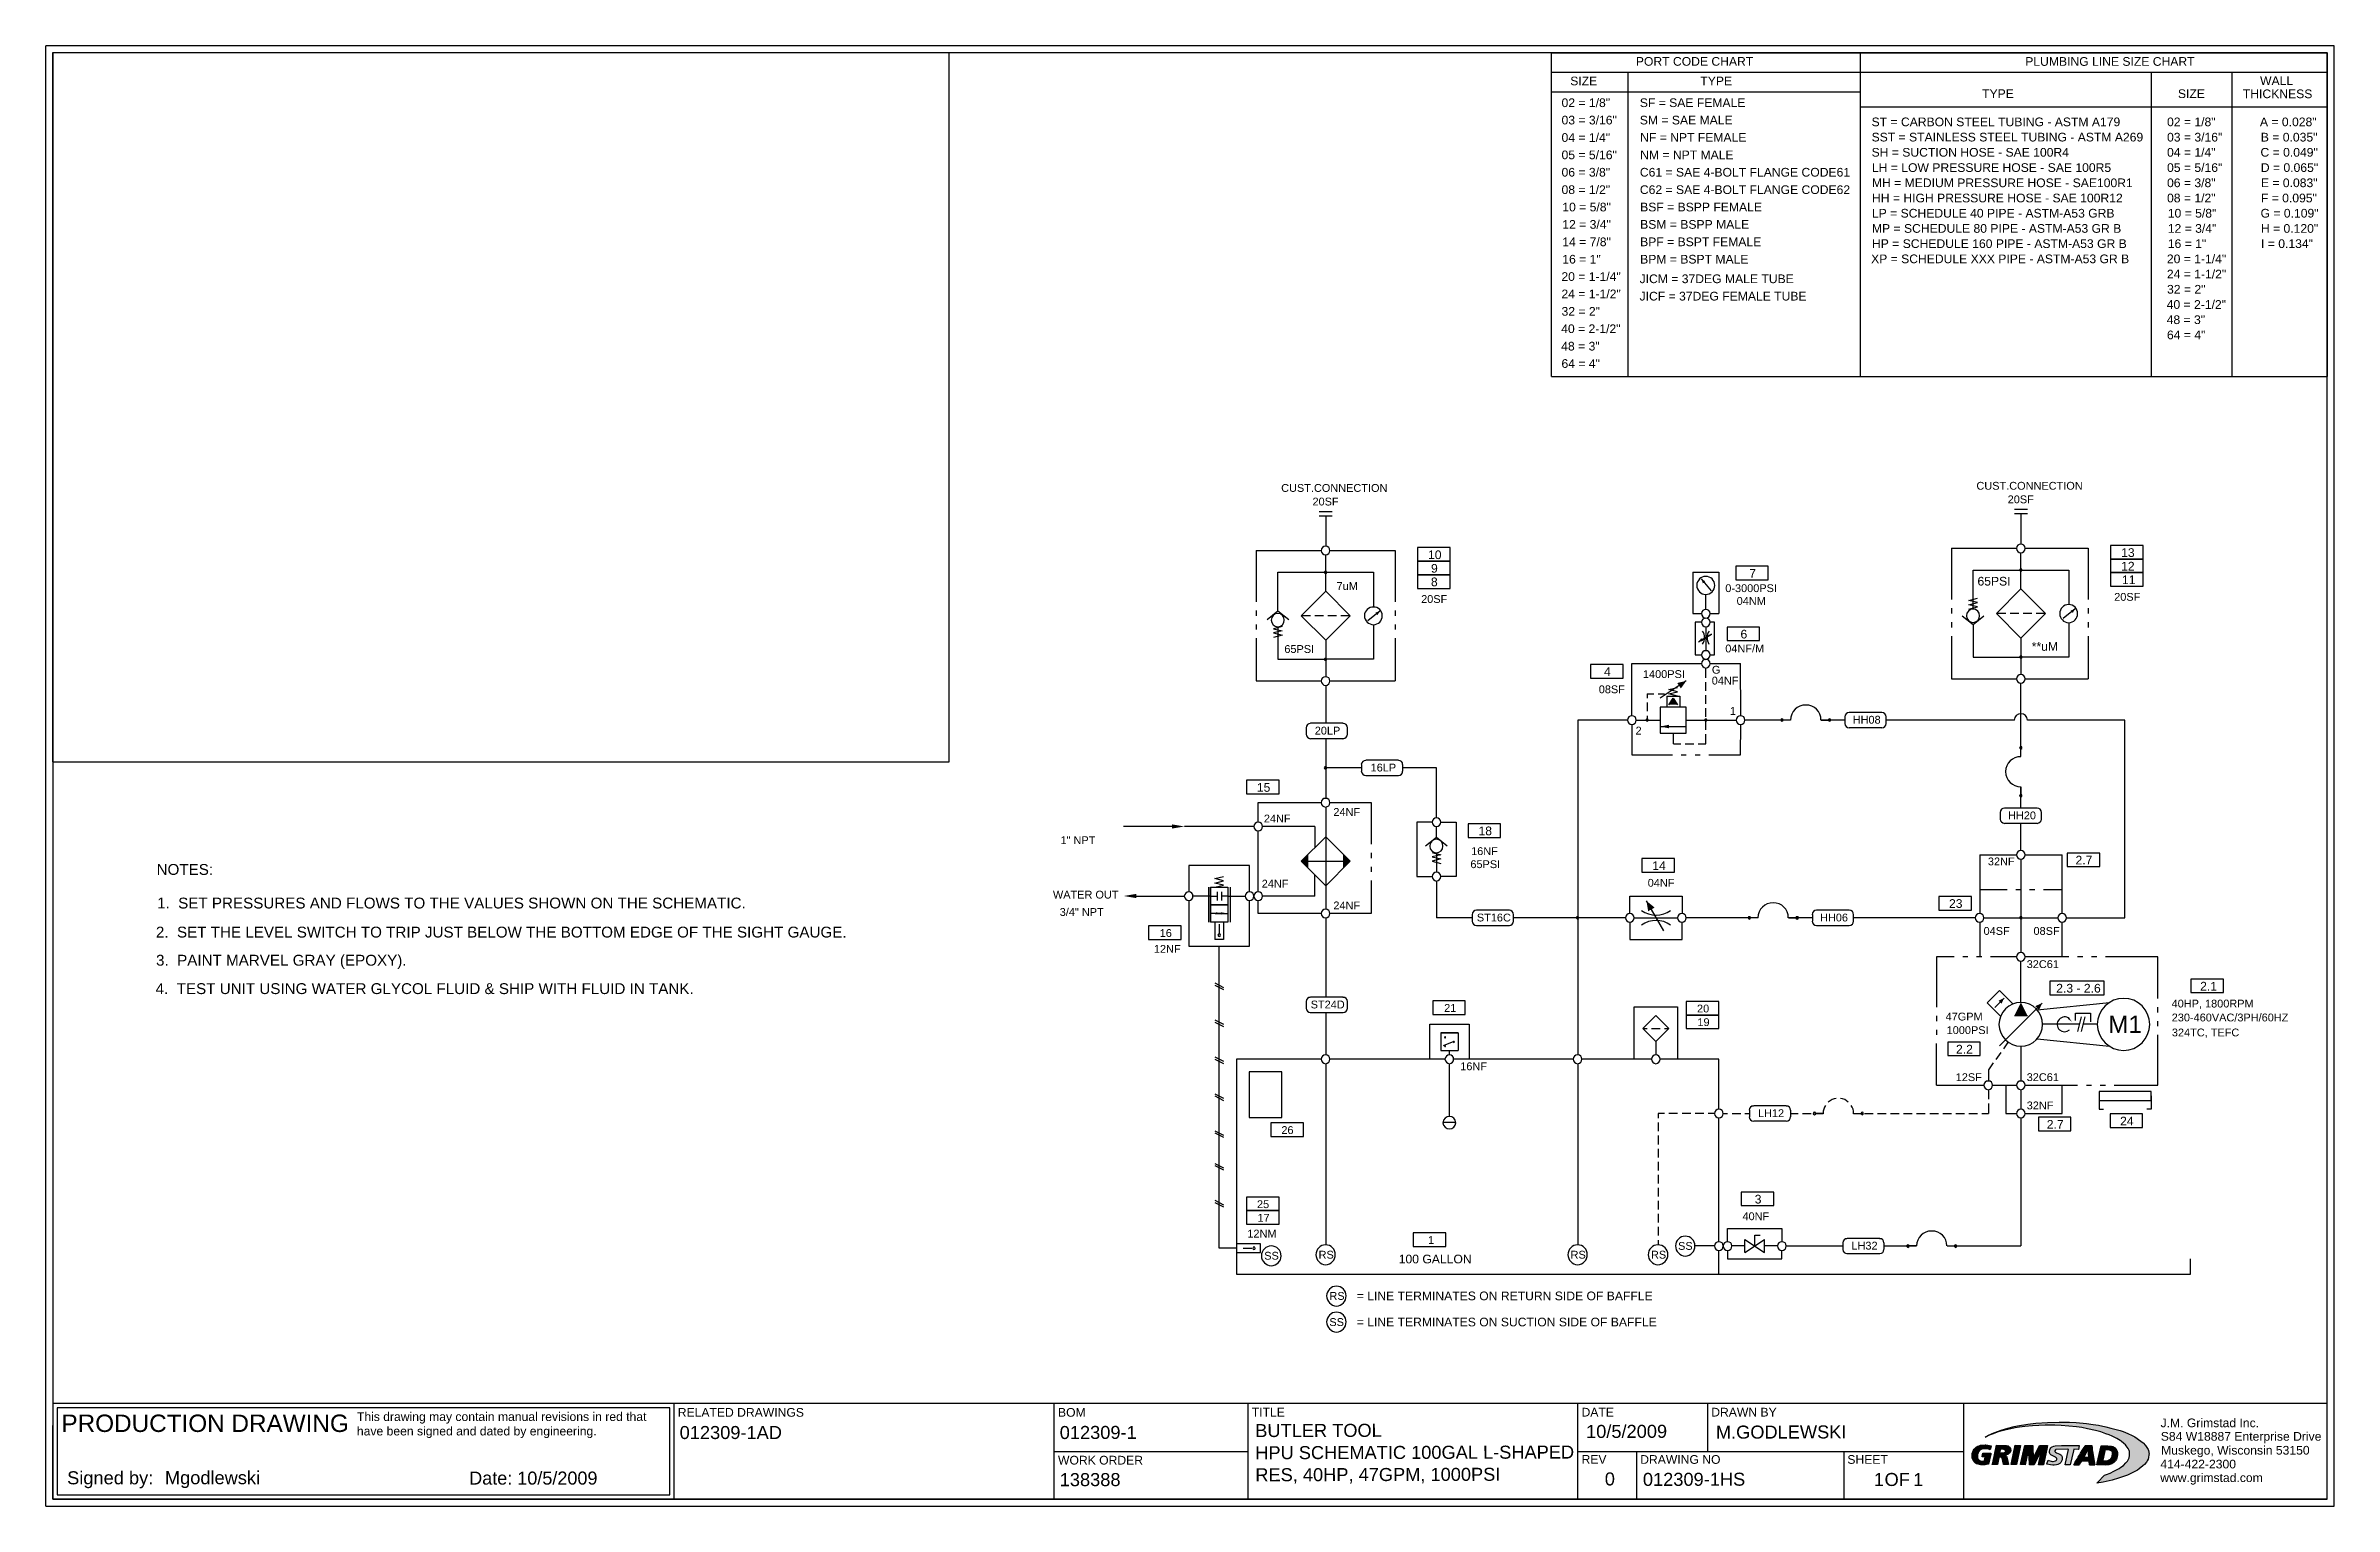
# Model space of a CAD drawing. Header units: millimetres. Extents: x 0 to 33, y 15 to 36.
import ezdxf

# ---------------------------------------------------------------- set-up
doc = ezdxf.new("R2010")
doc.units = ezdxf.units.MM
doc.styles.add('PDF Arial', font='arial.ttf')
picture_1 = doc.add_image_def('image1.png', size_in_pixel=(1291, 1021))

# ---------------------------------------------------------------- blocks, each defined once
blk = doc.blocks.new('012309-1HS_1')
at = {"transparency": 33554687}
for color, points in [(256, [(23.917, 28.297), (23.881, 28.267), (23.859, 28.331)]), (256, [(19.195, 27.809), (19.165, 27.846), (19.229, 27.868)]), (256, [(29.208, 27.841), (29.178, 27.877), (29.242, 27.899)]), (256, [(23.883, 27.437), (23.859, 27.478), (23.816, 27.426)]), (256, [(23.564, 26.754), (23.512, 26.833), (23.643, 26.863)]), (256, [(23.393, 26.519), (23.518, 26.519), (23.455, 26.613)]), (256, [(23.393, 26.181), (23.393, 26.231), (23.268, 26.206)]), (256, [(16.235, 24.797), (16.416, 24.767), (16.235, 24.737)]), (256, [(18.095, 24.266), (18.199, 24.37), (18.199, 24.163)]), (256, [(18.7, 24.163), (18.7, 24.37), (18.803, 24.266)]), (256, [(15.72, 23.736), (15.539, 23.766), (15.72, 23.796)]), (256, [(16.891, 23.532), (16.791, 23.515), (16.891, 23.499)]), (256, [(16.941, 23.499), (17.041, 23.515), (16.941, 23.532)]), (256, [(23.093, 23.546), (23.186, 23.6), (23.068, 23.696)]), (256, [(28.183, 22.216), (28.139, 22.259), (28.219, 22.296)]), (256, [(28.556, 22.045), (28.368, 22.045), (28.462, 22.232)]), (256, [(28.724, 22.126), (28.669, 22.18), (28.769, 22.226)]), (256, [(29.138, 21.997), (29.197, 21.955), (29.155, 22.013)]), (1, [(29.012, 16.192), (29.061, 16.192), (29.111, 16.191), (29.16, 16.19), (29.209, 16.187), (29.259, 16.184), (29.309, 16.18), (29.358, 16.175), (29.406, 16.17), (29.456, 16.165), (29.505, 16.158), (29.541, 16.152), (29.577, 16.146), (29.614, 16.139), (29.65, 16.132), (29.687, 16.123), (29.723, 16.115), (29.76, 16.106), (29.796, 16.097), (29.832, 16.087), (29.867, 16.077), (29.889, 16.07), (29.912, 16.062), (29.934, 16.054), (29.957, 16.046), (29.979, 16.037), (30.001, 16.028), (30.024, 16.018), (30.045, 16.008), (30.067, 15.997), (30.088, 15.987), (30.101, 15.979), (30.113, 15.972), (30.125, 15.965), (30.137, 15.957), (30.15, 15.949), (30.162, 15.941), (30.173, 15.933), (30.186, 15.924), (30.197, 15.915), (30.21, 15.905), (30.222, 15.893), (30.234, 15.881), (30.246, 15.868), (30.257, 15.855), (30.267, 15.841), (30.277, 15.827), (30.285, 15.813), (30.292, 15.797), (30.298, 15.781), (30.302, 15.765), (30.302, 15.761), (30.303, 15.754), (30.304, 15.748), (30.305, 15.741), (30.307, 15.734), (30.307, 15.731), (30.307, 15.718), (30.305, 15.706), (30.303, 15.694), (30.3, 15.682), (30.297, 15.67), (30.292, 15.659), (30.287, 15.647), (30.282, 15.636), (30.275, 15.625), (30.269, 15.615), (30.268, 15.616), (30.262, 15.607), (30.241, 15.582), (30.217, 15.56), (30.193, 15.539), (30.167, 15.52), (30.14, 15.501), (30.112, 15.484), (30.084, 15.469), (30.055, 15.454), (30.025, 15.441), (29.995, 15.428), (29.953, 15.412), (29.91, 15.397), (29.866, 15.382), (29.822, 15.37), (29.779, 15.358), (29.734, 15.347), (29.689, 15.337), (29.644, 15.328), (29.599, 15.32), (29.554, 15.312), (29.565, 15.324), (29.577, 15.335), (29.588, 15.348), (29.599, 15.359), (29.611, 15.371), (29.622, 15.383), (29.633, 15.395), (29.644, 15.406), (29.655, 15.418), (29.667, 15.429), (29.694, 15.438), (29.721, 15.448), (29.748, 15.459), (29.774, 15.471), (29.801, 15.483), (29.826, 15.496), (29.853, 15.51), (29.877, 15.525), (29.902, 15.541), (29.926, 15.558), (29.939, 15.569), (29.952, 15.58), (29.964, 15.592), (29.975, 15.604), (29.986, 15.617), (29.996, 15.631), (30.005, 15.645), (30.013, 15.66), (30.019, 15.676), (30.024, 15.693), (30.024, 15.697), (30.025, 15.701), (30.027, 15.711), (30.028, 15.72), (30.028, 15.729), (30.027, 15.738), (30.028, 15.738), (30.027, 15.741), (30.027, 15.747), (30.026, 15.754), (30.026, 15.76), (30.024, 15.765), (30.024, 15.767), (30.019, 15.782), (30.013, 15.797), (30.005, 15.811), (29.997, 15.824), (29.987, 15.838), (29.978, 15.85), (29.967, 15.862), (29.956, 15.874), (29.944, 15.885), (29.932, 15.895), (29.918, 15.907), (29.904, 15.917), (29.89, 15.927), (29.874, 15.937), (29.859, 15.946), (29.843, 15.955), (29.828, 15.963), (29.811, 15.972), (29.795, 15.979), (29.779, 15.988), (29.756, 15.997), (29.733, 16.007), (29.71, 16.016), (29.686, 16.025), (29.662, 16.034), (29.637, 16.042), (29.613, 16.05), (29.588, 16.057), (29.563, 16.064), (29.539, 16.07), (29.526, 16.073), (29.513, 16.077), (29.5, 16.08), (29.488, 16.083), (29.474, 16.086), (29.462, 16.089), (29.449, 16.091), (29.436, 16.094), (29.423, 16.096), (29.41, 16.099), (29.373, 16.106), (29.337, 16.112), (29.3, 16.118), (29.263, 16.123), (29.226, 16.127), (29.19, 16.131), (29.153, 16.135), (29.116, 16.138), (29.079, 16.141), (29.043, 16.143), (28.997, 16.145), (28.951, 16.146), (28.905, 16.147), (28.859, 16.147), (28.813, 16.147), (28.766, 16.146), (28.721, 16.144), (28.675, 16.142), (28.628, 16.139), (28.582, 16.135), (28.566, 16.133), (28.551, 16.131), (28.536, 16.13), (28.52, 16.128), (28.505, 16.126), (28.489, 16.124), (28.474, 16.122), (28.458, 16.12), (28.443, 16.118), (28.427, 16.115), (28.378, 16.107), (28.329, 16.098), (28.28, 16.088), (28.231, 16.077), (28.182, 16.064), (28.135, 16.051), (28.087, 16.035), (28.04, 16.017), (27.994, 15.998), (27.948, 15.977), (27.972, 15.991), (27.996, 16.004), (28.021, 16.016), (28.046, 16.028), (28.072, 16.038), (28.098, 16.048), (28.124, 16.058), (28.15, 16.067), (28.176, 16.076), (28.202, 16.085), (28.226, 16.091), (28.249, 16.098), (28.272, 16.105), (28.295, 16.111), (28.318, 16.116), (28.342, 16.122), (28.365, 16.127), (28.388, 16.132), (28.412, 16.137), (28.437, 16.141), (28.453, 16.143), (28.468, 16.146), (28.484, 16.149), (28.499, 16.152), (28.515, 16.155), (28.531, 16.158), (28.546, 16.16), (28.562, 16.163), (28.578, 16.165), (28.594, 16.166), (28.636, 16.171), (28.678, 16.176), (28.72, 16.18), (28.761, 16.183), (28.803, 16.186), (28.845, 16.188), (28.887, 16.19), (28.929, 16.191), (28.971, 16.192), (29.012, 16.192)]), (256, [(27.949, 15.864), (27.957, 15.864), (27.967, 15.863), (27.975, 15.862), (27.984, 15.861), (27.993, 15.86), (28.002, 15.858), (28.011, 15.856), (28.02, 15.854), (28.028, 15.852), (28.037, 15.85), (28.035, 15.844), (28.033, 15.839), (28.032, 15.832), (28.03, 15.827), (28.029, 15.821), (28.027, 15.815), (28.026, 15.809), (28.024, 15.804), (28.023, 15.799), (28.021, 15.794), (28.007, 15.799), (27.994, 15.802), (27.98, 15.805), (27.966, 15.808), (27.952, 15.809), (27.939, 15.809), (27.925, 15.808), (27.913, 15.806), (27.9, 15.802), (27.889, 15.798), (27.881, 15.793), (27.873, 15.788), (27.866, 15.781), (27.86, 15.775), (27.854, 15.767), (27.849, 15.76), (27.845, 15.751), (27.841, 15.742), (27.839, 15.733), (27.837, 15.724), (27.836, 15.714), (27.836, 15.704), (27.836, 15.694), (27.837, 15.685), (27.839, 15.676), (27.842, 15.668), (27.846, 15.661), (27.851, 15.653), (27.858, 15.646), (27.867, 15.64), (27.873, 15.636), (27.879, 15.634), (27.885, 15.632), (27.892, 15.631), (27.899, 15.63), (27.906, 15.63), (27.913, 15.63), (27.92, 15.631), (27.927, 15.632), (27.933, 15.634), (27.935, 15.639), (27.937, 15.645), (27.938, 15.65), (27.94, 15.655), (27.941, 15.661), (27.942, 15.667), (27.944, 15.672), (27.945, 15.678), (27.946, 15.683), (27.947, 15.689), (27.943, 15.69), (27.934, 15.69), (27.926, 15.691), (27.917, 15.691), (27.908, 15.691), (27.903, 15.691), (27.904, 15.696), (27.905, 15.701), (27.906, 15.706), (27.907, 15.711), (27.908, 15.716), (27.909, 15.721), (27.91, 15.726), (27.911, 15.732), (27.913, 15.737), (27.914, 15.742), (27.926, 15.742), (27.937, 15.743), (27.949, 15.743), (27.961, 15.743), (27.973, 15.743), (27.985, 15.743), (27.996, 15.743), (28.008, 15.743), (28.019, 15.742), (28.03, 15.742), (28.027, 15.728), (28.024, 15.715), (28.021, 15.701), (28.018, 15.687), (28.015, 15.673), (28.012, 15.659), (28.009, 15.645), (28.006, 15.631), (28.003, 15.617), (28, 15.603), (28, 15.604), (27.999, 15.601), (27.998, 15.596), (27.998, 15.591), (27.996, 15.587), (27.992, 15.585), (27.988, 15.585), (27.968, 15.581), (27.947, 15.578), (27.926, 15.576), (27.904, 15.575), (27.882, 15.576), (27.861, 15.579), (27.84, 15.585), (27.821, 15.594), (27.802, 15.605), (27.786, 15.621), (27.783, 15.624), (27.781, 15.627), (27.779, 15.63), (27.778, 15.633), (27.774, 15.64), (27.771, 15.647), (27.768, 15.653), (27.767, 15.657), (27.764, 15.664), (27.762, 15.671), (27.761, 15.678), (27.76, 15.685), (27.759, 15.689), (27.759, 15.702), (27.759, 15.716), (27.761, 15.729), (27.762, 15.742), (27.765, 15.754), (27.769, 15.767), (27.774, 15.779), (27.78, 15.791), (27.787, 15.802), (27.796, 15.813), (27.8, 15.816), (27.804, 15.82), (27.808, 15.823), (27.812, 15.826), (27.816, 15.829), (27.821, 15.832), (27.825, 15.836), (27.829, 15.839), (27.834, 15.841), (27.839, 15.844), (27.849, 15.848), (27.86, 15.852), (27.871, 15.855), (27.881, 15.858), (27.893, 15.86), (27.904, 15.862), (27.915, 15.863), (27.926, 15.863), (27.937, 15.864), (27.949, 15.864)]), (256, [(28.456, 15.858), (28.45, 15.83), (28.443, 15.802), (28.438, 15.775), (28.432, 15.747), (28.426, 15.719), (28.42, 15.691), (28.414, 15.663), (28.408, 15.635), (28.403, 15.607), (28.396, 15.579), (28.389, 15.579), (28.382, 15.579), (28.374, 15.579), (28.367, 15.579), (28.36, 15.579), (28.352, 15.579), (28.345, 15.579), (28.338, 15.579), (28.33, 15.579), (28.322, 15.579), (28.328, 15.607), (28.334, 15.636), (28.34, 15.663), (28.345, 15.691), (28.352, 15.719), (28.357, 15.747), (28.363, 15.774), (28.369, 15.802), (28.375, 15.83), (28.382, 15.858), (28.456, 15.858)]), (256, [(28.634, 15.858), (28.634, 15.839), (28.635, 15.82), (28.635, 15.801), (28.635, 15.783), (28.636, 15.764), (28.636, 15.745), (28.637, 15.726), (28.637, 15.707), (28.638, 15.688), (28.638, 15.669), (28.647, 15.688), (28.656, 15.707), (28.665, 15.726), (28.674, 15.745), (28.682, 15.764), (28.691, 15.783), (28.7, 15.802), (28.709, 15.821), (28.718, 15.839), (28.727, 15.856), (28.846, 15.856), (28.84, 15.828), (28.834, 15.801), (28.828, 15.773), (28.822, 15.745), (28.816, 15.718), (28.81, 15.69), (28.804, 15.662), (28.798, 15.634), (28.792, 15.606), (28.786, 15.578), (28.714, 15.578), (28.718, 15.601), (28.723, 15.623), (28.728, 15.646), (28.733, 15.668), (28.739, 15.691), (28.744, 15.714), (28.75, 15.736), (28.756, 15.759), (28.76, 15.782), (28.765, 15.805), (28.754, 15.783), (28.742, 15.76), (28.731, 15.738), (28.72, 15.715), (28.709, 15.692), (28.698, 15.67), (28.687, 15.647), (28.675, 15.624), (28.665, 15.601), (28.654, 15.578), (28.584, 15.578), (28.583, 15.601), (28.581, 15.624), (28.581, 15.647), (28.58, 15.67), (28.579, 15.693), (28.578, 15.715), (28.577, 15.738), (28.576, 15.761), (28.575, 15.784), (28.574, 15.807), (28.568, 15.784), (28.563, 15.762), (28.558, 15.739), (28.553, 15.716), (28.548, 15.693), (28.543, 15.67), (28.538, 15.647), (28.533, 15.624), (28.528, 15.601), (28.523, 15.578), (28.456, 15.579), (28.462, 15.606), (28.468, 15.634), (28.474, 15.662), (28.48, 15.689), (28.486, 15.717), (28.492, 15.745), (28.499, 15.773), (28.505, 15.8), (28.51, 15.828), (28.516, 15.856), (28.528, 15.858), (28.539, 15.858), (28.551, 15.858), (28.563, 15.858), (28.574, 15.858), (28.586, 15.858), (28.599, 15.858), (28.61, 15.857), (28.622, 15.857), (28.634, 15.858)]), (256, [(29.044, 15.856), (29.069, 15.856), (29.095, 15.855), (29.121, 15.855), (29.147, 15.855), (29.173, 15.855), (29.199, 15.855), (29.225, 15.855), (29.251, 15.855), (29.277, 15.854), (29.303, 15.854), (29.302, 15.849), (29.301, 15.843), (29.3, 15.838), (29.299, 15.832), (29.298, 15.827), (29.296, 15.822), (29.295, 15.817), (29.294, 15.811), (29.293, 15.805), (29.291, 15.8), (29.284, 15.8), (29.278, 15.8), (29.271, 15.8), (29.264, 15.8), (29.257, 15.8), (29.25, 15.8), (29.243, 15.8), (29.237, 15.8), (29.229, 15.8), (29.223, 15.8), (29.218, 15.778), (29.212, 15.756), (29.207, 15.734), (29.203, 15.712), (29.198, 15.689), (29.193, 15.667), (29.188, 15.644), (29.183, 15.622), (29.178, 15.599), (29.173, 15.576), (29.099, 15.577), (29.103, 15.599), (29.107, 15.622), (29.112, 15.644), (29.118, 15.666), (29.123, 15.689), (29.128, 15.711), (29.133, 15.733), (29.137, 15.755), (29.142, 15.777), (29.146, 15.8), (29.13, 15.8), (29.113, 15.801), (29.097, 15.801), (29.08, 15.801), (29.064, 15.801), (29.048, 15.801), (29.031, 15.801), (29.014, 15.8), (28.998, 15.8), (28.981, 15.8), (28.978, 15.8), (28.971, 15.798), (28.964, 15.795), (28.958, 15.792), (28.953, 15.786), (28.952, 15.783), (28.951, 15.781), (28.95, 15.777), (28.952, 15.769), (28.954, 15.763), (28.959, 15.759), (28.965, 15.755), (28.971, 15.752), (28.976, 15.75), (28.982, 15.747), (28.988, 15.745), (28.994, 15.743), (29, 15.741), (29.006, 15.738), (29.012, 15.735), (29.017, 15.732), (29.022, 15.73), (29.026, 15.727), (29.03, 15.724), (29.035, 15.721), (29.039, 15.718), (29.043, 15.714), (29.046, 15.71), (29.049, 15.706), (29.051, 15.701), (29.055, 15.691), (29.057, 15.68), (29.058, 15.669), (29.057, 15.659), (29.055, 15.647), (29.052, 15.637), (29.048, 15.627), (29.042, 15.617), (29.035, 15.608), (29.027, 15.601), (29.02, 15.595), (29.012, 15.591), (29.003, 15.587), (28.995, 15.583), (28.985, 15.58), (28.976, 15.578), (28.967, 15.576), (28.958, 15.574), (28.949, 15.573), (28.94, 15.572), (28.929, 15.572), (28.919, 15.572), (28.908, 15.573), (28.898, 15.574), (28.887, 15.575), (28.876, 15.577), (28.865, 15.579), (28.855, 15.581), (28.845, 15.584), (28.835, 15.587), (28.836, 15.593), (28.838, 15.599), (28.84, 15.604), (28.842, 15.61), (28.844, 15.615), (28.846, 15.621), (28.848, 15.626), (28.85, 15.631), (28.852, 15.637), (28.853, 15.643), (28.864, 15.638), (28.876, 15.634), (28.886, 15.631), (28.897, 15.628), (28.907, 15.627), (28.917, 15.627), (28.928, 15.627), (28.938, 15.628), (28.949, 15.63), (28.96, 15.632), (28.964, 15.634), (28.968, 15.638), (28.972, 15.641), (28.975, 15.644), (28.978, 15.648), (28.98, 15.652), (28.981, 15.657), (28.981, 15.662), (28.978, 15.671), (28.969, 15.679), (28.958, 15.687), (28.947, 15.692), (28.936, 15.697), (28.924, 15.701), (28.912, 15.706), (28.902, 15.712), (28.892, 15.719), (28.884, 15.728), (28.878, 15.74), (28.876, 15.747), (28.874, 15.754), (28.874, 15.762), (28.874, 15.77), (28.874, 15.777), (28.876, 15.785), (28.877, 15.793), (28.88, 15.8), (28.883, 15.806), (28.887, 15.813), (28.89, 15.818), (28.894, 15.823), (28.899, 15.827), (28.903, 15.831), (28.908, 15.835), (28.913, 15.838), (28.919, 15.84), (28.925, 15.843), (28.93, 15.845), (28.935, 15.847), (28.945, 15.85), (28.956, 15.852), (28.967, 15.854), (28.978, 15.855), (28.989, 15.855), (29, 15.856), (29.01, 15.856), (29.022, 15.856), (29.032, 15.856), (29.044, 15.856)])]:
    blk.add_hatch(color=color, dxfattribs=at).paths.add_polyline_path(points)
h = blk.add_hatch(color=256, dxfattribs=at)
h.paths.add_polyline_path([(28.248, 15.856), (28.255, 15.855), (28.262, 15.853), (28.27, 15.851), (28.277, 15.848), (28.284, 15.845), (28.29, 15.841), (28.295, 15.837), (28.3, 15.832), (28.305, 15.826), (28.308, 15.82), (28.31, 15.815), (28.312, 15.811), (28.313, 15.805), (28.314, 15.8), (28.315, 15.794), (28.315, 15.789), (28.315, 15.783), (28.314, 15.777), (28.314, 15.772), (28.313, 15.766), (28.309, 15.757), (28.303, 15.748), (28.297, 15.741), (28.289, 15.735), (28.28, 15.73), (28.271, 15.726), (28.262, 15.722), (28.252, 15.719), (28.243, 15.717), (28.234, 15.715), (28.239, 15.714), (28.242, 15.712), (28.246, 15.71), (28.248, 15.708), (28.251, 15.705), (28.253, 15.702), (28.254, 15.698), (28.257, 15.695), (28.258, 15.692), (28.26, 15.688), (28.263, 15.677), (28.266, 15.667), (28.268, 15.656), (28.27, 15.645), (28.273, 15.634), (28.275, 15.623), (28.278, 15.613), (28.28, 15.601), (28.283, 15.591), (28.285, 15.579), (28.278, 15.579), (28.271, 15.579), (28.264, 15.579), (28.257, 15.579), (28.249, 15.579), (28.242, 15.579), (28.235, 15.579), (28.228, 15.579), (28.22, 15.579), (28.213, 15.579), (28.211, 15.589), (28.209, 15.598), (28.207, 15.607), (28.205, 15.616), (28.203, 15.625), (28.201, 15.634), (28.199, 15.644), (28.197, 15.653), (28.196, 15.662), (28.194, 15.671), (28.191, 15.677), (28.188, 15.681), (28.184, 15.685), (28.179, 15.687), (28.174, 15.689), (28.168, 15.69), (28.163, 15.69), (28.157, 15.69), (28.151, 15.69), (28.146, 15.689), (28.144, 15.678), (28.142, 15.667), (28.14, 15.656), (28.137, 15.646), (28.135, 15.635), (28.133, 15.624), (28.13, 15.613), (28.128, 15.602), (28.126, 15.591), (28.124, 15.58), (28.117, 15.58), (28.11, 15.58), (28.102, 15.579), (28.095, 15.579), (28.088, 15.579), (28.08, 15.579), (28.072, 15.579), (28.065, 15.579), (28.058, 15.579), (28.05, 15.579), (28.055, 15.607), (28.061, 15.635), (28.066, 15.663), (28.073, 15.691), (28.079, 15.719), (28.086, 15.747), (28.092, 15.775), (28.098, 15.803), (28.104, 15.831), (28.11, 15.858), (28.126, 15.858), (28.141, 15.858), (28.154, 15.858), (28.168, 15.858), (28.181, 15.858), (28.193, 15.858), (28.205, 15.858), (28.219, 15.858), (28.233, 15.857), (28.248, 15.856)])
h.paths.add_polyline_path([(28.239, 15.788), (28.24, 15.775), (28.238, 15.764), (28.233, 15.757), (28.224, 15.75), (28.214, 15.746), (28.203, 15.744), (28.191, 15.743), (28.179, 15.742), (28.168, 15.742), (28.159, 15.743), (28.16, 15.749), (28.161, 15.755), (28.162, 15.762), (28.163, 15.768), (28.165, 15.774), (28.166, 15.78), (28.167, 15.787), (28.168, 15.793), (28.17, 15.799), (28.171, 15.805), (28.179, 15.805), (28.187, 15.805), (28.195, 15.805), (28.203, 15.805), (28.211, 15.805), (28.218, 15.804), (28.224, 15.802), (28.231, 15.799), (28.235, 15.794), (28.239, 15.788)])
h = blk.add_hatch(color=256, dxfattribs=at)
h.paths.add_polyline_path([(29.425, 15.796), (29.366, 15.688), (29.437, 15.687), (29.425, 15.796)])
h.paths.add_polyline_path([(29.335, 15.634), (29.443, 15.634), (29.444, 15.628), (29.445, 15.622), (29.446, 15.616), (29.447, 15.61), (29.448, 15.604), (29.448, 15.598), (29.449, 15.592), (29.45, 15.587), (29.45, 15.58), (29.451, 15.575), (29.526, 15.574), (29.522, 15.602), (29.517, 15.631), (29.513, 15.659), (29.508, 15.687), (29.504, 15.715), (29.5, 15.743), (29.495, 15.771), (29.491, 15.798), (29.486, 15.826), (29.482, 15.853), (29.389, 15.854), (29.371, 15.826), (29.354, 15.798), (29.338, 15.771), (29.321, 15.743), (29.304, 15.715), (29.288, 15.687), (29.272, 15.659), (29.255, 15.631), (29.239, 15.603), (29.222, 15.576), (29.3, 15.575), (29.304, 15.581), (29.307, 15.587), (29.311, 15.593), (29.314, 15.598), (29.318, 15.604), (29.321, 15.61), (29.324, 15.616), (29.328, 15.622), (29.331, 15.628), (29.335, 15.634)])
h = blk.add_hatch(color=256, dxfattribs=at)
h.paths.add_polyline_path([(29.755, 15.848), (29.765, 15.846), (29.775, 15.843), (29.785, 15.84), (29.794, 15.836), (29.804, 15.832), (29.812, 15.827), (29.821, 15.821), (29.828, 15.813), (29.835, 15.804), (29.841, 15.795), (29.846, 15.783), (29.851, 15.771), (29.853, 15.758), (29.854, 15.745), (29.854, 15.732), (29.854, 15.719), (29.852, 15.706), (29.849, 15.693), (29.847, 15.681), (29.843, 15.669), (29.838, 15.656), (29.832, 15.645), (29.824, 15.633), (29.815, 15.624), (29.805, 15.615), (29.795, 15.606), (29.784, 15.599), (29.772, 15.593), (29.761, 15.587), (29.749, 15.582), (29.731, 15.578), (29.712, 15.576), (29.693, 15.574), (29.673, 15.573), (29.655, 15.573), (29.635, 15.573), (29.615, 15.574), (29.596, 15.574), (29.576, 15.575), (29.556, 15.574), (29.562, 15.602), (29.567, 15.63), (29.573, 15.657), (29.58, 15.685), (29.586, 15.713), (29.592, 15.741), (29.598, 15.768), (29.604, 15.796), (29.611, 15.824), (29.616, 15.852), (29.63, 15.852), (29.644, 15.852), (29.658, 15.852), (29.671, 15.852), (29.685, 15.852), (29.699, 15.852), (29.713, 15.852), (29.727, 15.851), (29.741, 15.85), (29.755, 15.848)])
h.paths.add_polyline_path([(29.756, 15.785), (29.763, 15.778), (29.769, 15.771), (29.773, 15.763), (29.776, 15.754), (29.777, 15.745), (29.777, 15.736), (29.776, 15.726), (29.775, 15.716), (29.774, 15.706), (29.773, 15.697), (29.767, 15.681), (29.76, 15.667), (29.749, 15.655), (29.737, 15.646), (29.723, 15.639), (29.708, 15.633), (29.692, 15.63), (29.676, 15.628), (29.66, 15.627), (29.644, 15.628), (29.647, 15.645), (29.651, 15.662), (29.655, 15.679), (29.658, 15.696), (29.662, 15.713), (29.665, 15.73), (29.669, 15.747), (29.672, 15.764), (29.676, 15.78), (29.68, 15.797), (29.687, 15.797), (29.695, 15.797), (29.702, 15.796), (29.71, 15.796), (29.718, 15.796), (29.726, 15.795), (29.734, 15.793), (29.741, 15.791), (29.748, 15.788), (29.756, 15.785)])
at = {"color": 4, "transparency": 33554687}
for points in [[(32.974, 36.007), (0.016, 36.007)], [(0.016, 14.98), (0.016, 36.007)], [(32.974, 14.98), (32.974, 36.007)], [(32.874, 35.907), (0.116, 35.907)], [(0.116, 35.907), (0.116, 15.08)], [(21.703, 35.907), (26.146, 35.907)], [(21.703, 31.245), (21.703, 35.907)], [(21.703, 35.626), (26.146, 35.626)], [(22.799, 35.626), (22.799, 31.245)], [(26.146, 35.907), (26.146, 31.245)], [(26.146, 35.907), (32.874, 35.907)], [(26.146, 35.907), (26.146, 31.245)], [(26.146, 35.626), (32.874, 35.626)], [(30.339, 35.626), (30.339, 31.245)], [(31.497, 35.626), (31.497, 31.245)], [(32.874, 15.08), (32.874, 35.908)], [(32.874, 35.907), (32.874, 31.245)], [(21.703, 35.344), (26.146, 35.344)], [(26.146, 35.127), (32.874, 35.127)], [(21.703, 31.245), (26.146, 31.245)], [(26.146, 31.245), (32.874, 31.245)], [(32.874, 16.457), (0.116, 16.457)], [(9.065, 15.08), (9.065, 16.457)], [(14.541, 15.08), (14.541, 16.457)], [(17.333, 15.08), (17.333, 16.457)], [(22.082, 15.08), (22.082, 16.457)], [(23.949, 16.457), (23.949, 15.769)], [(27.641, 15.08), (27.641, 16.457)], [(32.874, 15.08), (32.874, 16.457)], [(0.116, 15.08), (0.116, 16.144)], [(14.541, 15.769), (17.333, 15.769)], [(22.082, 15.769), (27.641, 15.769)], [(22.927, 15.769), (22.927, 15.08)], [(25.909, 15.769), (25.909, 15.08)], [(0.016, 14.98), (32.974, 14.98)], [(0.116, 15.08), (32.874, 15.08)], [(32.874, 15.08), (0.116, 15.08)]]:
    blk.add_lwpolyline(points, dxfattribs=at)
at = {"transparency": 33554687}
for points in [[(28.368, 29.335), (28.556, 29.335)], [(18.356, 29.304), (18.543, 29.304)], [(18.356, 29.241), (18.543, 29.241)], [(28.368, 29.273), (28.556, 29.273)], [(18.095, 27.802), (18.449, 28.156)], [(18.803, 27.802), (18.449, 28.156)], [(23.859, 28.331), (23.999, 28.16)], [(23.924, 27.895), (23.924, 28.11)], [(27.836, 27.99), (27.711, 28.021), (27.836, 28.052)], [(28.108, 27.833), (28.462, 28.187)], [(28.816, 27.833), (28.462, 28.187)], [(17.917, 27.741), (17.761, 27.866), (17.604, 27.741)], [(18.095, 27.802), (18.449, 27.448)], [(18.23, 27.802), (18.095, 27.802)], [(18.418, 27.802), (18.293, 27.802)], [(18.449, 27.448), (18.803, 27.802)], [(18.605, 27.802), (18.48, 27.802)], [(18.803, 27.802), (18.668, 27.802)], [(19.229, 27.868), (19.058, 27.728)], [(27.617, 27.802), (27.774, 27.677), (27.93, 27.802)], [(27.711, 27.958), (27.836, 27.99)], [(27.836, 27.927), (27.711, 27.958)], [(27.711, 27.896), (27.836, 27.927)], [(28.108, 27.833), (28.462, 27.479)], [(28.243, 27.833), (28.108, 27.833)], [(28.431, 27.833), (28.306, 27.833)], [(28.462, 27.479), (28.816, 27.833)], [(28.619, 27.833), (28.493, 27.833)], [(28.816, 27.833), (28.681, 27.833)], [(29.242, 27.899), (29.072, 27.759)], [(17.824, 27.647), (17.698, 27.615)], [(17.698, 27.615), (17.824, 27.584)], [(17.824, 27.584), (17.698, 27.553)], [(17.698, 27.553), (17.824, 27.521), (17.698, 27.49)], [(23.816, 27.426), (24.007, 27.536)], [(24.007, 27.536), (23.87, 27.457)], [(23.924, 27.645), (23.924, 27.301)], [(23.643, 26.863), (23.267, 26.613)], [(23.518, 26.707), (23.392, 26.738), (23.518, 26.769)], [(23.518, 26.644), (23.392, 26.675), (23.518, 26.707)], [(23.643, 26.487), (23.267, 26.487)], [(23.267, 26.487), (23.267, 26.111)], [(23.361, 26.644), (23.361, 26.487)], [(23.361, 26.644), (23.549, 26.644)], [(23.392, 26.519), (23.455, 26.613)], [(23.455, 26.613), (23.518, 26.519)], [(23.549, 26.644), (23.549, 26.487)], [(23.643, 26.111), (23.643, 26.487)], [(22.923, 26.3), (23.267, 26.3)], [(23.267, 26.206), (23.643, 26.206)], [(23.267, 26.111), (23.643, 26.111)], [(23.643, 26.3), (24.363, 26.3)], [(16.235, 24.767), (15.539, 24.767)], [(17.417, 24.767), (16.415, 24.767)], [(18.293, 24.767), (17.542, 24.767)], [(18.293, 24.767), (18.293, 24.464)], [(19.982, 24.829), (19.763, 24.829)], [(20.045, 24.612), (20.045, 24.767)], [(18.095, 24.266), (18.449, 24.62)], [(18.803, 24.266), (18.449, 24.62)], [(19.888, 24.486), (20.045, 24.612), (20.201, 24.486)], [(19.982, 24.393), (20.108, 24.361)], [(20.045, 24.391), (20.045, 24.11)], [(18.449, 23.912), (18.095, 24.266)], [(18.199, 24.266), (18.699, 24.266)], [(18.199, 24.266), (18.699, 24.266)], [(18.293, 23.765), (18.293, 24.068)], [(18.803, 24.266), (18.449, 23.912)], [(20.108, 24.361), (19.982, 24.33)], [(19.982, 24.33), (20.108, 24.299)], [(20.108, 24.299), (19.982, 24.267), (20.108, 24.236)], [(15.719, 23.765), (16.415, 23.765)], [(16.791, 23.765), (16.54, 23.765)], [(16.76, 23.891), (16.76, 23.39)], [(16.791, 23.891), (17.041, 23.891)], [(16.791, 23.891), (16.791, 23.64), (16.791, 23.891)], [(16.791, 23.765), (16.885, 23.765)], [(16.853, 23.891), (16.979, 23.922), (16.853, 23.953), (16.979, 23.984), (16.853, 24.016), (16.979, 24.047)], [(16.885, 23.828), (16.885, 23.703)], [(16.947, 23.828), (16.947, 23.703)], [(17.041, 23.765), (16.947, 23.765)], [(17.041, 23.891), (17.041, 23.64)], [(17.041, 23.765), (17.292, 23.765)], [(17.072, 23.891), (17.072, 23.39)], [(18.293, 23.765), (17.542, 23.765)], [(20.327, 24.047), (20.108, 24.047)], [(16.791, 23.64), (17.041, 23.64)], [(17.041, 23.64), (16.791, 23.64)], [(16.791, 23.39), (16.791, 23.64), (16.791, 23.39)], [(16.941, 23.515), (16.791, 23.515)], [(16.891, 23.515), (17.041, 23.515)], [(17.041, 23.64), (17.041, 23.39)], [(22.892, 23.452), (23.518, 23.452)], [(23.317, 23.266), (23.068, 23.696)], [(17.041, 23.39), (16.791, 23.39)], [(16.853, 23.39), (16.853, 23.139)], [(16.979, 23.139), (16.853, 23.139)], [(16.916, 23.359), (16.916, 23.233)], [(16.979, 23.39), (16.979, 23.139)], [(16.916, 18.696), (16.916, 23.046)], [(16.853, 22.514), (16.979, 22.451)], [(16.853, 22.482), (16.979, 22.42)], [(28.152, 22.406), (27.975, 22.229), (28.171, 22.033)], [(28.219, 22.295), (28.086, 22.162)], [(28.348, 22.21), (28.152, 22.406)], [(28.769, 22.225), (28.152, 21.609)], [(28.694, 22.129), (29.736, 22.234)], [(16.853, 21.982), (16.979, 21.919)], [(16.853, 21.951), (16.979, 21.888)], [(20.358, 21.794), (20.108, 21.794), (20.108, 21.544)], [(20.108, 21.794), (20.358, 21.794)], [(20.358, 21.794), (20.358, 21.544)], [(23.017, 21.857), (23.205, 22.044)], [(23.017, 21.857), (23.08, 21.857)], [(23.205, 21.669), (23.017, 21.857)], [(23.143, 21.857), (23.268, 21.857)], [(23.393, 21.857), (23.205, 22.044)], [(23.205, 21.669), (23.393, 21.857)], [(23.33, 21.857), (23.393, 21.857)], [(28.368, 22.044), (28.556, 22.044)], [(29.303, 21.919), (28.775, 21.919)], [(29.25, 21.973), (29.25, 22.079)], [(29.25, 22.079), (29.462, 22.079)], [(29.33, 22.026), (29.277, 21.813)], [(29.382, 22.026), (29.33, 21.813)], [(29.569, 21.919), (29.356, 21.919)], [(29.462, 22.079), (29.462, 21.954)], [(16.853, 21.45), (16.979, 21.387)], [(20.108, 21.544), (20.358, 21.544)], [(20.295, 21.669), (20.139, 21.607)], [(20.233, 21.481), (20.233, 21.544)], [(23.205, 21.669), (23.205, 21.481)], [(28.694, 21.709), (29.736, 21.605)], [(16.853, 21.419), (16.979, 21.356)], [(17.166, 21.419), (17.166, 18.321), (30.903, 18.321)], [(18.386, 21.419), (17.166, 21.419)], [(17.347, 20.579), (17.817, 20.579), (17.817, 21.236), (17.347, 21.236), (17.347, 20.579)], [(20.17, 21.419), (18.512, 21.419)], [(20.233, 20.596), (20.233, 21.356)], [(22.017, 21.419), (20.295, 21.419)], [(23.143, 21.419), (22.141, 21.419)], [(24.113, 21.419), (23.268, 21.419)], [(24.113, 20.699), (24.113, 21.419)], [(16.853, 20.918), (16.979, 20.855)], [(16.853, 20.887), (16.979, 20.824)], [(30.339, 20.949), (29.588, 20.949)], [(29.588, 20.949), (29.588, 20.824)], [(29.588, 20.887), (29.588, 20.699), (29.651, 20.699)], [(29.588, 20.824), (30.339, 20.824)], [(30.339, 20.887), (30.339, 20.699), (30.277, 20.699)], [(30.339, 20.824), (30.339, 20.949)], [(20.324, 20.505), (20.141, 20.505)], [(24.113, 18.79), (24.113, 20.574)], [(16.853, 20.386), (16.979, 20.323)], [(16.853, 20.355), (16.979, 20.292)], [(16.853, 19.917), (16.979, 19.854)], [(16.853, 19.885), (16.979, 19.823)], [(16.853, 19.385), (16.979, 19.322)], [(16.853, 19.353), (16.979, 19.291)], [(24.488, 18.634), (24.488, 18.821)], [(24.488, 18.821), (24.77, 18.634)], [(24.488, 18.634), (24.77, 18.821)], [(24.629, 18.727), (24.629, 18.884), (24.707, 18.884)], [(24.77, 18.634), (24.77, 18.821)], [(17.166, 18.696), (16.916, 18.696)], [(17.511, 18.759), (17.166, 18.759)], [(17.166, 18.634), (17.511, 18.634)], [(17.26, 18.696), (17.385, 18.696)], [(17.511, 18.634), (17.511, 18.759)], [(24.113, 18.321), (24.113, 18.665)], [(24.488, 18.727), (24.301, 18.727)], [(24.958, 18.727), (24.77, 18.727)], [(30.903, 18.321), (30.903, 18.54)], [(27.949, 15.863), (27.957, 15.863), (27.984, 15.861), (28.037, 15.849), (28.035, 15.844), (28.021, 15.793), (28.007, 15.798), (27.98, 15.805), (27.952, 15.809), (27.912, 15.806), (27.888, 15.798), (27.881, 15.793), (27.866, 15.781), (27.848, 15.759), (27.845, 15.75), (27.838, 15.733), (27.836, 15.713), (27.838, 15.676), (27.841, 15.668), (27.845, 15.66), (27.858, 15.646), (27.873, 15.636), (27.879, 15.634), (27.906, 15.63), (27.933, 15.634), (27.935, 15.639), (27.947, 15.689), (27.943, 15.689), (27.903, 15.69), (27.904, 15.695), (27.914, 15.742), (27.926, 15.742), (28.03, 15.742), (28.027, 15.728), (27.996, 15.587), (27.992, 15.585), (27.947, 15.578), (27.904, 15.575), (27.882, 15.576), (27.861, 15.579), (27.84, 15.585), (27.82, 15.593), (27.802, 15.605), (27.783, 15.624), (27.778, 15.633), (27.767, 15.653), (27.762, 15.671), (27.759, 15.688), (27.759, 15.715), (27.762, 15.741), (27.773, 15.779), (27.787, 15.801), (27.796, 15.812), (27.816, 15.829), (27.839, 15.843), (27.86, 15.852), (27.881, 15.858), (27.949, 15.863)], [(28.248, 15.856), (28.255, 15.855), (28.277, 15.848), (28.29, 15.841), (28.305, 15.826), (28.31, 15.815), (28.313, 15.805), (28.315, 15.783), (28.312, 15.766), (28.309, 15.756), (28.303, 15.748), (28.28, 15.73), (28.271, 15.726), (28.234, 15.714), (28.239, 15.713), (28.246, 15.71), (28.253, 15.701), (28.26, 15.688), (28.266, 15.666), (28.285, 15.579), (28.278, 15.579), (28.212, 15.579), (28.21, 15.588), (28.194, 15.671), (28.188, 15.681), (28.183, 15.684), (28.168, 15.689), (28.146, 15.689), (28.144, 15.678), (28.124, 15.58), (28.116, 15.579), (28.05, 15.579), (28.055, 15.607), (28.109, 15.858), (28.248, 15.856)], [(28.456, 15.857), (28.449, 15.83), (28.396, 15.579), (28.389, 15.579), (28.322, 15.579), (28.328, 15.607), (28.381, 15.858), (28.456, 15.857)], [(28.634, 15.857), (28.634, 15.838), (28.638, 15.669), (28.647, 15.688), (28.727, 15.856), (28.846, 15.856), (28.84, 15.828), (28.786, 15.577), (28.714, 15.577), (28.718, 15.6), (28.765, 15.805), (28.754, 15.783), (28.654, 15.578), (28.584, 15.578), (28.583, 15.601), (28.573, 15.807), (28.568, 15.784), (28.523, 15.578), (28.456, 15.579), (28.462, 15.606), (28.516, 15.856), (28.634, 15.857)], [(29.044, 15.856), (29.069, 15.856), (29.303, 15.854), (29.302, 15.848), (29.291, 15.799), (29.284, 15.799), (29.223, 15.8), (29.218, 15.778), (29.173, 15.576), (29.099, 15.576), (29.103, 15.599), (29.146, 15.799), (29.13, 15.8), (28.971, 15.798), (28.964, 15.795), (28.958, 15.791), (28.95, 15.777), (28.952, 15.768), (28.954, 15.763), (28.959, 15.759), (28.976, 15.749), (29.022, 15.73), (29.035, 15.72), (29.046, 15.71), (29.051, 15.701), (29.055, 15.691), (29.057, 15.658), (29.055, 15.647), (29.052, 15.637), (29.035, 15.608), (29.027, 15.6), (29.02, 15.595), (28.995, 15.582), (28.976, 15.577), (28.939, 15.572), (28.919, 15.572), (28.887, 15.575), (28.835, 15.587), (28.836, 15.593), (28.853, 15.642), (28.864, 15.637), (28.897, 15.628), (28.917, 15.626), (28.928, 15.626), (28.96, 15.632), (28.968, 15.637), (28.975, 15.644), (28.98, 15.652), (28.981, 15.661), (28.978, 15.671), (28.969, 15.679), (28.958, 15.686), (28.892, 15.719), (28.884, 15.728), (28.878, 15.739), (28.874, 15.754), (28.874, 15.769), (28.877, 15.792), (28.883, 15.806), (28.894, 15.822), (28.903, 15.831), (28.913, 15.837), (28.935, 15.847), (28.956, 15.852), (29.044, 15.856)], [(29.354, 15.798), (29.371, 15.826)], [(29.371, 15.826), (29.389, 15.854)], [(29.389, 15.854), (29.481, 15.853)], [(29.481, 15.853), (29.486, 15.826)], [(29.486, 15.826), (29.49, 15.798)], [(29.755, 15.847), (29.764, 15.845), (29.784, 15.84), (29.82, 15.82), (29.828, 15.813), (29.835, 15.804), (29.85, 15.77), (29.853, 15.758), (29.854, 15.745), (29.853, 15.719), (29.849, 15.693), (29.838, 15.656), (29.831, 15.644), (29.823, 15.633), (29.805, 15.614), (29.784, 15.598), (29.772, 15.592), (29.73, 15.578), (29.711, 15.575), (29.673, 15.573), (29.555, 15.574), (29.561, 15.602), (29.616, 15.852), (29.63, 15.852), (29.713, 15.852), (29.755, 15.847)], [(28.239, 15.788), (28.24, 15.775), (28.238, 15.764), (28.232, 15.756), (28.214, 15.746), (28.203, 15.743), (28.158, 15.742), (28.159, 15.748), (28.171, 15.805), (28.179, 15.805), (28.218, 15.804), (28.239, 15.788)], [(29.222, 15.575), (29.239, 15.603)], [(29.222, 15.575), (29.3, 15.574)], [(29.239, 15.603), (29.255, 15.631)], [(29.255, 15.631), (29.272, 15.659)], [(29.272, 15.659), (29.288, 15.687)], [(29.288, 15.687), (29.304, 15.715)], [(29.304, 15.581), (29.3, 15.574)], [(29.304, 15.715), (29.321, 15.742)], [(29.311, 15.592), (29.304, 15.581)], [(29.314, 15.598), (29.311, 15.592)], [(29.318, 15.604), (29.314, 15.598)], [(29.321, 15.61), (29.318, 15.604)], [(29.321, 15.742), (29.354, 15.798)], [(29.328, 15.622), (29.321, 15.61)], [(29.335, 15.634), (29.328, 15.622)], [(29.335, 15.634), (29.443, 15.634)], [(29.425, 15.795), (29.366, 15.687)], [(29.366, 15.687), (29.437, 15.687)], [(29.425, 15.795), (29.437, 15.687)], [(29.445, 15.622), (29.443, 15.634)], [(29.446, 15.616), (29.445, 15.622)], [(29.447, 15.604), (29.446, 15.616)], [(29.448, 15.598), (29.447, 15.604)], [(29.449, 15.586), (29.448, 15.598)], [(29.451, 15.574), (29.449, 15.586)], [(29.451, 15.574), (29.525, 15.574)], [(29.49, 15.798), (29.495, 15.77)], [(29.495, 15.77), (29.504, 15.715)], [(29.504, 15.715), (29.508, 15.687)], [(29.508, 15.687), (29.517, 15.631)], [(29.517, 15.631), (29.521, 15.602)], [(29.521, 15.602), (29.525, 15.574)], [(29.755, 15.784), (29.763, 15.778), (29.769, 15.771), (29.776, 15.754), (29.777, 15.745), (29.772, 15.697), (29.767, 15.681), (29.759, 15.667), (29.748, 15.655), (29.736, 15.646), (29.707, 15.633), (29.692, 15.63), (29.676, 15.628), (29.643, 15.628), (29.647, 15.645), (29.679, 15.797), (29.687, 15.796), (29.733, 15.793), (29.755, 15.784)]]:
    blk.add_lwpolyline(points, dxfattribs=at)
at = {"color": 140, "transparency": 33554687}
for points in [[(18.449, 29.241), (18.449, 28.803)], [(18.449, 28.156), (18.449, 28.678)], [(17.761, 27.866), (17.761, 28.428), (18.449, 28.428)], [(18.449, 28.428), (19.137, 28.428), (19.137, 27.931)], [(17.761, 27.645), (17.761, 27.176), (18.449, 27.176)], [(19.137, 27.673), (19.137, 27.176), (18.449, 27.176)], [(18.449, 27.448), (18.449, 26.926)], [(18.449, 26.8), (18.449, 26.253)], [(22.797, 26.3), (22.079, 26.3), (22.079, 21.481)], [(18.449, 26.034), (18.449, 25.174)], [(18.965, 25.612), (18.449, 25.612)], [(20.045, 25.612), (19.56, 25.612)], [(20.045, 24.892), (20.045, 25.612)], [(18.449, 25.048), (18.449, 23.578)], [(20.045, 23.984), (20.045, 23.452)], [(18.449, 23.452), (18.449, 22.31)], [(20.561, 23.452), (20.045, 23.452)], [(22.079, 23.452), (21.156, 23.452)], [(22.767, 23.452), (22.079, 23.452)], [(18.449, 22.091), (18.449, 21.481)], [(19.951, 21.419), (19.951, 21.919), (20.514, 21.919), (20.514, 21.419)], [(28.462, 21.607), (28.462, 21.106)], [(18.449, 21.356), (18.449, 18.743)], [(22.079, 21.356), (22.079, 18.743)], [(28.462, 20.981), (28.462, 20.699)], [(28.462, 20.574), (28.462, 18.727)], [(24.05, 18.727), (23.769, 18.727)], [(25.083, 18.727), (25.896, 18.727)], [(26.491, 18.727), (26.96, 18.727)], [(26.96, 18.727), (26.835, 18.727)], [(27.398, 18.727), (27.523, 18.727)], [(27.398, 18.727), (28.462, 18.727)]]:
    blk.add_lwpolyline(points, dxfattribs=at)
at = {"color": 1, "transparency": 33554687}
for points in [[(28.462, 29.273), (28.462, 28.835)], [(28.462, 28.187), (28.462, 28.709)], [(27.774, 27.897), (27.774, 28.459), (28.462, 28.459)], [(28.462, 28.459), (29.151, 28.459), (29.151, 27.962)], [(29.151, 27.704), (29.151, 27.207), (28.462, 27.207)], [(27.774, 27.677), (27.774, 27.207), (28.462, 27.207)], [(28.462, 27.479), (28.462, 26.957)], [(28.462, 25.776), (28.462, 26.832)], [(25.145, 26.3), (24.488, 26.3)], [(25.145, 26.3), (25.02, 26.3)], [(25.927, 26.3), (25.584, 26.3)], [(25.584, 26.3), (25.709, 26.3)], [(28.368, 26.3), (26.522, 26.3)], [(28.462, 26.151), (28.462, 26.276)], [(29.957, 26.3), (28.556, 26.3)], [(29.119, 23.452), (29.957, 23.452), (29.957, 26.3)], [(28.462, 25.033), (28.462, 25.338)], [(28.462, 25.338), (28.462, 25.213)], [(28.462, 24.423), (28.462, 24.814)], [(28.462, 24.297), (28.462, 22.952)], [(24.676, 23.452), (23.643, 23.452)], [(24.676, 23.452), (24.551, 23.452)], [(25.458, 23.452), (25.114, 23.452)], [(25.114, 23.452), (25.239, 23.452)], [(27.805, 23.452), (26.053, 23.452)], [(27.93, 23.452), (28.994, 23.452)], [(28.462, 22.232), (28.462, 22.827)], [(29.012, 16.192), (29.061, 16.192), (29.16, 16.19), (29.259, 16.184), (29.406, 16.17), (29.504, 16.158), (29.577, 16.146), (29.687, 16.123), (29.759, 16.106), (29.889, 16.069), (29.934, 16.054), (30.001, 16.027), (30.066, 15.997), (30.1, 15.979), (30.137, 15.957), (30.209, 15.905), (30.222, 15.893), (30.256, 15.855), (30.277, 15.827), (30.292, 15.797), (30.298, 15.781), (30.307, 15.731), (30.306, 15.718), (30.3, 15.682), (30.292, 15.658), (30.281, 15.636), (30.268, 15.615), (30.241, 15.582), (30.217, 15.56), (30.167, 15.519), (30.14, 15.501), (30.054, 15.454), (29.995, 15.428), (29.953, 15.412), (29.866, 15.382), (29.778, 15.357), (29.733, 15.346), (29.644, 15.327), (29.553, 15.312), (29.565, 15.324), (29.666, 15.428), (29.693, 15.438), (29.747, 15.458), (29.8, 15.483), (29.877, 15.524), (29.901, 15.541), (29.938, 15.568), (29.975, 15.604), (29.996, 15.631), (30.012, 15.66), (30.019, 15.675), (30.027, 15.71), (30.027, 15.738), (30.024, 15.767), (30.019, 15.782), (30.005, 15.811), (29.977, 15.85), (29.966, 15.862), (29.944, 15.885), (29.904, 15.916), (29.889, 15.927), (29.843, 15.955), (29.778, 15.987), (29.733, 16.007), (29.685, 16.025), (29.612, 16.05), (29.538, 16.07), (29.423, 16.096), (29.337, 16.112), (29.263, 16.123), (29.153, 16.134), (29.042, 16.143), (28.951, 16.146), (28.813, 16.147), (28.72, 16.144), (28.628, 16.138), (28.52, 16.128), (28.443, 16.118), (28.378, 16.107), (28.231, 16.077), (28.134, 16.05), (28.087, 16.034), (27.994, 15.998), (27.948, 15.977), (27.972, 15.991), (27.996, 16.004), (28.072, 16.038), (28.124, 16.058), (28.176, 16.076), (28.272, 16.104), (28.365, 16.127), (28.412, 16.136), (28.562, 16.162), (28.636, 16.171), (28.678, 16.176), (28.845, 16.188), (29.012, 16.192)]]:
    blk.add_lwpolyline(points, dxfattribs=at)
at = {"color": 6, "transparency": 33554687}
for points in [[(17.448, 28.741), (17.448, 28.002)], [(17.448, 28.741), (18.386, 28.741)], [(18.512, 28.741), (19.45, 28.741)], [(19.45, 28.741), (19.45, 28.002)], [(27.461, 28.772), (27.461, 28.033)], [(27.461, 28.772), (28.4, 28.772)], [(28.525, 28.772), (29.432, 28.772)], [(29.432, 28.772), (29.432, 28.033)], [(23.737, 28.427), (24.112, 28.427), (24.112, 27.833)], [(23.737, 28.427), (23.737, 27.833)], [(17.448, 27.877), (17.448, 27.802)], [(19.45, 27.877), (19.45, 27.802)], [(23.737, 27.833), (23.862, 27.833)], [(23.862, 27.707), (23.768, 27.707), (23.768, 27.238), (23.862, 27.238)], [(23.987, 27.833), (24.112, 27.833)], [(23.987, 27.238), (24.05, 27.238), (24.05, 27.707), (23.987, 27.707)], [(27.461, 27.908), (27.461, 27.833)], [(27.461, 27.708), (27.461, 27.633)], [(29.432, 27.908), (29.432, 27.833)], [(29.432, 27.708), (29.432, 27.633)], [(17.448, 27.677), (17.448, 27.602)], [(17.448, 27.476), (17.448, 26.863), (18.386, 26.863)], [(19.45, 27.677), (19.45, 27.602)], [(19.45, 27.476), (19.45, 26.863)], [(27.461, 27.508), (27.461, 26.894), (28.4, 26.894)], [(29.432, 27.508), (29.432, 26.894)], [(22.86, 26.362), (22.86, 27.113), (23.862, 27.113)], [(23.987, 27.113), (24.425, 27.113)], [(24.426, 26.362), (24.425, 27.113)], [(18.512, 26.863), (19.45, 26.863)], [(28.525, 26.894), (29.432, 26.894)], [(22.86, 26.237), (22.86, 25.798), (23.442, 25.798)], [(23.968, 25.798), (24.425, 25.798), (24.426, 26.237)], [(23.567, 25.798), (23.642, 25.798)], [(23.768, 25.798), (23.843, 25.798)], [(17.479, 24.829), (17.479, 25.111), (18.386, 25.111)], [(18.512, 25.111), (19.106, 25.111), (19.106, 24.513)], [(19.763, 24.829), (19.763, 24.047), (19.982, 24.047)], [(20.108, 24.829), (20.327, 24.829), (20.327, 24.047)], [(17.479, 23.828), (17.479, 24.704)], [(17.354, 23.828), (17.354, 24.203), (16.478, 24.203), (16.478, 23.828)], [(19.106, 24.388), (19.106, 24.313)], [(19.106, 24.188), (19.106, 24.113)], [(27.868, 24.36), (27.868, 23.515)], [(27.868, 24.36), (28.4, 24.36)], [(28.525, 24.36), (29.057, 24.36)], [(29.057, 23.515), (29.057, 24.36)], [(19.106, 23.988), (19.106, 23.515), (18.512, 23.515)], [(22.83, 23.515), (22.83, 23.765), (23.581, 23.765), (23.581, 23.515)], [(27.868, 23.859), (28.262, 23.859)], [(28.387, 23.859), (28.462, 23.859)], [(28.587, 23.859), (28.662, 23.859)], [(28.788, 23.859), (29.057, 23.859)], [(16.478, 23.703), (16.478, 23.046), (17.354, 23.046), (17.354, 23.703)], [(18.386, 23.515), (17.479, 23.515), (17.479, 23.703)], [(22.83, 23.39), (22.83, 23.139), (23.581, 23.139), (23.581, 23.39)], [(27.868, 23.39), (27.868, 22.889)], [(27.868, 23.108), (27.868, 22.889)], [(29.057, 22.889), (29.057, 23.39)], [(27.247, 22.889), (27.245, 22.166)], [(27.498, 22.889), (27.247, 22.889)], [(27.698, 22.889), (27.623, 22.889)], [(27.898, 22.889), (27.823, 22.889)], [(28.4, 22.889), (28.024, 22.889)], [(29.154, 22.889), (28.525, 22.889)], [(29.354, 22.889), (29.279, 22.889)], [(29.554, 22.889), (29.479, 22.889)], [(30.433, 22.291), (30.433, 22.889), (29.679, 22.889)], [(23.143, 21.419), (22.892, 21.419), (22.892, 22.169), (23.518, 22.169), (23.518, 21.419), (23.268, 21.419)], [(30.433, 22.091), (30.433, 22.166)], [(27.245, 22.041), (27.244, 21.966)], [(27.244, 21.841), (27.244, 21.766)], [(29.804, 21.043), (30.433, 21.043), (30.433, 21.766)], [(30.433, 21.891), (30.433, 21.966)], [(27.243, 21.641), (27.242, 21.043)], [(27.247, 21.043), (27.93, 21.043)], [(28.055, 21.043), (28.4, 21.043)], [(28.243, 21.043), (28.243, 20.636), (28.4, 20.636)], [(28.525, 21.043), (29.279, 21.043)], [(29.057, 20.636), (29.057, 21.043)], [(29.404, 21.043), (29.479, 21.043)], [(29.604, 21.043), (29.679, 21.043)], [(28.525, 20.636), (29.057, 20.636)], [(24.238, 18.79), (24.238, 18.978), (25.02, 18.978), (25.02, 18.79)], [(24.238, 18.665), (24.238, 18.54), (25.02, 18.54), (25.02, 18.665)]]:
    blk.add_lwpolyline(points, dxfattribs=at)
at = {"color": 7, "true_color": 0xfafafa, "transparency": 33554687}
for points in [[(19.772, 28.586), (20.241, 28.586), (20.241, 28.782), (19.772, 28.782), (19.772, 28.586)], [(29.753, 28.618), (30.223, 28.618), (30.223, 28.813), (29.753, 28.813), (29.753, 28.618)], [(19.772, 28.391), (20.241, 28.391), (20.241, 28.586), (19.772, 28.586), (19.772, 28.391)], [(19.772, 28.195), (20.241, 28.195), (20.241, 28.391), (19.772, 28.391), (19.772, 28.195)], [(24.354, 28.32), (24.824, 28.32), (24.824, 28.515), (24.354, 28.515), (24.354, 28.32)], [(29.753, 28.422), (30.223, 28.422), (30.223, 28.618), (29.753, 28.618), (29.753, 28.422)], [(29.753, 28.226), (30.223, 28.226), (30.223, 28.422), (29.753, 28.422), (29.753, 28.226)], [(24.229, 27.444), (24.698, 27.444), (24.698, 27.639), (24.229, 27.639), (24.229, 27.444)], [(22.265, 26.903), (22.735, 26.903), (22.735, 27.098), (22.265, 27.098), (22.265, 26.903)], [(26.46, 26.409), (25.99, 26.409)], [(18.168, 26.19), (18.168, 26.096)], [(18.7, 26.253), (18.23, 26.253)], [(18.762, 26.096), (18.762, 26.19)], [(25.927, 26.347), (25.927, 26.253)], [(25.99, 26.19), (26.46, 26.19)], [(26.522, 26.253), (26.522, 26.347)], [(18.23, 26.034), (18.7, 26.034)], [(19.498, 25.721), (19.028, 25.721)], [(17.307, 25.236), (17.777, 25.236), (17.777, 25.432), (17.307, 25.432), (17.307, 25.236)], [(18.965, 25.659), (18.965, 25.565)], [(19.028, 25.502), (19.498, 25.502)], [(19.56, 25.565), (19.56, 25.659)], [(20.499, 24.61), (20.968, 24.61), (20.968, 24.806), (20.499, 24.806), (20.499, 24.61)], [(28.165, 24.97), (28.165, 24.876)], [(28.697, 25.033), (28.227, 25.033)], [(28.227, 24.814), (28.697, 24.814)], [(28.76, 24.876), (28.76, 24.97)], [(23.002, 24.11), (23.471, 24.11), (23.471, 24.305), (23.002, 24.305), (23.002, 24.11)], [(29.128, 24.19), (29.597, 24.19), (29.597, 24.385), (29.128, 24.385), (29.128, 24.19)], [(27.281, 23.564), (27.751, 23.564), (27.751, 23.76), (27.281, 23.76), (27.281, 23.564)], [(20.561, 23.499), (20.561, 23.405)], [(21.094, 23.562), (20.624, 23.562)], [(21.156, 23.405), (21.156, 23.499)], [(25.458, 23.499), (25.458, 23.405)], [(25.99, 23.562), (25.521, 23.562)], [(26.053, 23.405), (26.053, 23.499)], [(15.899, 23.139), (16.368, 23.139), (16.368, 23.335), (15.899, 23.335), (15.899, 23.139)], [(20.624, 23.343), (21.094, 23.343)], [(25.521, 23.343), (25.99, 23.343)], [(28.877, 22.344), (29.659, 22.344), (29.659, 22.539), (28.877, 22.539), (28.877, 22.344)], [(30.911, 22.375), (31.38, 22.375), (31.38, 22.57), (30.911, 22.57), (30.911, 22.375)], [(18.168, 22.248), (18.168, 22.154)], [(18.7, 22.31), (18.23, 22.31)], [(18.23, 22.091), (18.7, 22.091)], [(18.762, 22.154), (18.762, 22.248)], [(19.991, 22.062), (20.46, 22.062), (20.46, 22.257), (19.991, 22.257), (19.991, 22.062)], [(23.643, 22.052), (24.113, 22.052), (24.113, 22.248), (23.643, 22.248), (23.643, 22.052)], [(23.643, 21.857), (24.113, 21.857), (24.113, 22.052), (23.643, 22.052), (23.643, 21.857)], [(27.407, 21.468), (27.876, 21.468), (27.876, 21.663), (27.407, 21.663), (27.407, 21.468)], [(17.658, 20.303), (18.128, 20.303), (18.128, 20.498), (17.658, 20.498), (17.658, 20.303)], [(24.551, 20.683), (24.551, 20.589)], [(25.083, 20.746), (24.613, 20.746)], [(24.613, 20.527), (25.083, 20.527)], [(25.146, 20.589), (25.146, 20.683)], [(28.714, 20.386), (29.183, 20.386), (29.183, 20.582), (28.714, 20.582), (28.714, 20.386)], [(29.745, 20.433), (30.215, 20.433), (30.215, 20.629), (29.745, 20.629), (29.745, 20.433)], [(24.434, 19.308), (24.903, 19.308), (24.903, 19.504), (24.434, 19.504), (24.434, 19.308)], [(17.307, 19.236), (17.777, 19.236), (17.777, 19.432), (17.307, 19.432), (17.307, 19.236)], [(17.307, 19.04), (17.777, 19.04), (17.777, 19.236), (17.307, 19.236), (17.307, 19.04)], [(19.709, 18.722), (20.179, 18.722), (20.179, 18.917), (19.709, 18.917), (19.709, 18.722)], [(26.428, 18.837), (25.959, 18.837)], [(25.896, 18.774), (25.896, 18.68)], [(25.959, 18.618), (26.428, 18.618)], [(26.491, 18.68), (26.491, 18.774)]]:
    blk.add_lwpolyline(points, dxfattribs=at)
at = {"color": 40, "transparency": 33554687}
for points in [[(23.924, 26.909), (23.924, 27.05)], [(23.924, 26.722), (23.924, 26.847)], [(23.924, 26.534), (23.924, 26.659)], [(23.924, 26.346), (23.924, 26.471)], [(23.455, 26.111), (23.455, 25.955)], [(23.924, 26.158), (23.924, 26.284)], [(23.924, 25.955), (23.924, 26.096)], [(23.456, 25.955), (23.565, 25.955)], [(23.627, 25.955), (23.753, 25.955)], [(23.815, 25.955), (23.924, 25.955)]]:
    blk.add_lwpolyline(points, dxfattribs=at)
at = {"color": 2, "transparency": 33554687}
for points in [[(23.08, 26.675), (23.08, 26.613)], [(23.08, 26.675), (23.173, 26.675)], [(23.08, 26.55), (23.08, 26.425)], [(23.236, 26.675), (23.33, 26.675)], [(23.08, 26.362), (23.08, 26.3)], [(28.173, 21.514), (28.1, 21.413)], [(28.28, 21.665), (28.209, 21.565)], [(28.064, 21.362), (27.993, 21.262), (27.993, 21.106)], [(27.993, 20.981), (27.993, 20.84)], [(27.993, 20.777), (27.993, 20.636)], [(23.33, 20.636), (23.236, 20.636), (23.236, 20.566)], [(23.236, 20.503), (23.236, 20.378)], [(23.518, 20.636), (23.393, 20.636)], [(23.706, 20.636), (23.581, 20.636)], [(23.894, 20.636), (23.769, 20.636)], [(24.05, 20.636), (23.956, 20.636)], [(24.175, 20.636), (24.238, 20.636)], [(24.301, 20.636), (24.426, 20.636)], [(24.488, 20.636), (24.551, 20.636)], [(25.146, 20.636), (25.255, 20.636)], [(25.318, 20.636), (25.443, 20.636)], [(25.615, 20.636), (25.49, 20.636)], [(25.505, 20.636), (25.615, 20.636)], [(26.052, 20.636), (26.146, 20.636)], [(26.052, 20.636), (26.178, 20.636)], [(26.209, 20.636), (26.334, 20.636)], [(26.397, 20.636), (26.522, 20.636)], [(26.585, 20.636), (26.71, 20.636)], [(26.772, 20.636), (26.897, 20.636)], [(26.96, 20.636), (27.085, 20.636)], [(27.148, 20.636), (27.273, 20.636)], [(27.336, 20.636), (27.461, 20.636)], [(27.523, 20.636), (27.649, 20.636)], [(27.711, 20.636), (27.836, 20.636)], [(27.899, 20.636), (27.993, 20.636)], [(23.236, 20.316), (23.236, 20.19)], [(23.236, 20.128), (23.236, 20.003)], [(23.236, 19.94), (23.236, 19.815)], [(23.236, 19.752), (23.236, 19.627)], [(23.236, 19.565), (23.236, 19.439)], [(23.236, 19.377), (23.236, 19.252)], [(23.236, 19.189), (23.236, 19.064)], [(23.236, 19.001), (23.236, 18.876)], [(23.236, 18.813), (23.236, 18.743)]]:
    blk.add_lwpolyline(points, dxfattribs=at)
at = {"color": 80, "transparency": 33554687}
for points in [[(0.116, 15.08), (9.065, 15.08), (9.065, 16.457), (0.116, 16.457), (0.116, 15.08)], [(0.179, 15.143), (9.003, 15.143), (9.003, 16.395), (0.179, 16.395), (0.179, 15.143)]]:
    blk.add_lwpolyline(points, dxfattribs=at)
at = {"transparency": 33554687}
for points, knots in [([(18.507, 28.736), (18.512, 28.706), (18.484, 28.678), (18.447, 28.676), (18.415, 28.678), (18.387, 28.706), (18.382, 28.736), (18.387, 28.775), (18.415, 28.803), (18.447, 28.801), (18.484, 28.803), (18.512, 28.775), (18.507, 28.736)], [0, 0, 0, 0, 1, 1, 1, 2, 2, 2, 3, 3, 3, 4, 4, 4, 4]), ([(28.521, 28.771), (28.525, 28.737), (28.497, 28.709), (28.461, 28.706), (28.428, 28.709), (28.4, 28.737), (28.396, 28.771), (28.4, 28.807), (28.428, 28.835), (28.461, 28.831), (28.497, 28.835), (28.525, 28.807), (28.521, 28.771)], [0, 0, 0, 0, 1, 1, 1, 2, 2, 2, 3, 3, 3, 4, 4, 4, 4]), ([(18.462, 28.426), (18.467, 28.438), (18.459, 28.445), (18.447, 28.441), (18.44, 28.445), (18.432, 28.438), (18.427, 28.426)], [0, 0, 0, 0, 1, 1, 1, 2, 2, 2, 2]), ([(18.427, 28.426), (18.432, 28.418), (18.44, 28.41), (18.447, 28.406), (18.459, 28.41), (18.467, 28.418), (18.462, 28.426)], [0, 0, 0, 0, 1, 1, 1, 2, 2, 2, 2]), ([(24.052, 28.236), (24.054, 28.168), (23.996, 28.111), (23.922, 28.106), (23.853, 28.111), (23.796, 28.168), (23.792, 28.236), (23.796, 28.311), (23.853, 28.369), (23.922, 28.366), (23.996, 28.369), (24.054, 28.311), (24.052, 28.236)], [0, 0, 0, 0, 1, 1, 1, 2, 2, 2, 3, 3, 3, 4, 4, 4, 4]), ([(28.476, 28.456), (28.48, 28.469), (28.472, 28.477), (28.461, 28.476), (28.453, 28.477), (28.445, 28.469), (28.441, 28.456)], [0, 0, 0, 0, 1, 1, 1, 2, 2, 2, 2]), ([(28.441, 28.456), (28.445, 28.449), (28.453, 28.442), (28.461, 28.441), (28.472, 28.442), (28.48, 28.449), (28.476, 28.456)], [0, 0, 0, 0, 1, 1, 1, 2, 2, 2, 2]), ([(17.853, 27.736), (17.856, 27.688), (17.814, 27.646), (17.758, 27.641), (17.708, 27.646), (17.666, 27.688), (17.663, 27.736), (17.666, 27.793), (17.708, 27.836), (17.758, 27.831), (17.814, 27.836), (17.856, 27.793), (17.853, 27.736)], [0, 0, 0, 0, 1, 1, 1, 2, 2, 2, 3, 3, 3, 4, 4, 4, 4]), ([(19.262, 27.801), (19.267, 27.731), (19.209, 27.673), (19.137, 27.671), (19.067, 27.673), (19.009, 27.731), (19.007, 27.801), (19.009, 27.873), (19.067, 27.931), (19.137, 27.926), (19.209, 27.931), (19.267, 27.873), (19.262, 27.801)], [0, 0, 0, 0, 1, 1, 1, 2, 2, 2, 3, 3, 3, 4, 4, 4, 4]), ([(23.987, 27.831), (23.987, 27.798), (23.959, 27.77), (23.922, 27.766), (23.89, 27.77), (23.862, 27.798), (23.862, 27.831), (23.862, 27.867), (23.89, 27.895), (23.922, 27.891), (23.959, 27.895), (23.987, 27.867), (23.987, 27.831)], [0, 0, 0, 0, 1, 1, 1, 2, 2, 2, 3, 3, 3, 4, 4, 4, 4]), ([(23.987, 27.706), (23.987, 27.673), (23.959, 27.645), (23.922, 27.641), (23.89, 27.645), (23.862, 27.673), (23.862, 27.706), (23.862, 27.742), (23.89, 27.77), (23.922, 27.766), (23.959, 27.77), (23.987, 27.742), (23.987, 27.706)], [0, 0, 0, 0, 1, 1, 1, 2, 2, 2, 3, 3, 3, 4, 4, 4, 4]), ([(27.866, 27.801), (27.869, 27.749), (27.826, 27.707), (27.771, 27.706), (27.721, 27.707), (27.679, 27.749), (27.676, 27.801), (27.679, 27.855), (27.721, 27.897), (27.771, 27.896), (27.826, 27.897), (27.869, 27.855), (27.866, 27.801)], [0, 0, 0, 0, 1, 1, 1, 2, 2, 2, 3, 3, 3, 4, 4, 4, 4]), ([(29.276, 27.831), (29.28, 27.762), (29.222, 27.704), (29.146, 27.701), (29.079, 27.704), (29.022, 27.762), (29.021, 27.831), (29.022, 27.905), (29.079, 27.962), (29.146, 27.961), (29.222, 27.962), (29.28, 27.905), (29.276, 27.831)], [0, 0, 0, 0, 1, 1, 1, 2, 2, 2, 3, 3, 3, 4, 4, 4, 4]), ([(18.462, 27.171), (18.467, 27.186), (18.459, 27.194), (18.447, 27.191), (18.44, 27.194), (18.432, 27.186), (18.427, 27.171)], [0, 0, 0, 0, 1, 1, 1, 2, 2, 2, 2]), ([(18.427, 27.171), (18.432, 27.167), (18.44, 27.159), (18.447, 27.156), (18.459, 27.159), (18.467, 27.167), (18.462, 27.171)], [0, 0, 0, 0, 1, 1, 1, 2, 2, 2, 2]), ([(23.987, 27.236), (23.987, 27.204), (23.959, 27.176), (23.922, 27.171), (23.89, 27.176), (23.862, 27.204), (23.862, 27.236), (23.862, 27.273), (23.89, 27.301), (23.922, 27.296), (23.959, 27.301), (23.987, 27.273), (23.987, 27.236)], [0, 0, 0, 0, 1, 1, 1, 2, 2, 2, 3, 3, 3, 4, 4, 4, 4]), ([(23.987, 27.111), (23.987, 27.079), (23.959, 27.051), (23.922, 27.046), (23.89, 27.051), (23.862, 27.079), (23.862, 27.111), (23.862, 27.148), (23.89, 27.176), (23.922, 27.171), (23.959, 27.176), (23.987, 27.148), (23.987, 27.111)], [0, 0, 0, 0, 1, 1, 1, 2, 2, 2, 3, 3, 3, 4, 4, 4, 4]), ([(28.476, 27.206), (28.48, 27.217), (28.472, 27.225), (28.461, 27.221), (28.453, 27.225), (28.445, 27.217), (28.441, 27.206)], [0, 0, 0, 0, 1, 1, 1, 2, 2, 2, 2]), ([(28.441, 27.206), (28.445, 27.198), (28.453, 27.19), (28.461, 27.186), (28.472, 27.19), (28.48, 27.198), (28.476, 27.206)], [0, 0, 0, 0, 1, 1, 1, 2, 2, 2, 2]), ([(18.507, 26.861), (18.512, 26.829), (18.484, 26.801), (18.447, 26.796), (18.415, 26.801), (18.387, 26.829), (18.382, 26.861), (18.387, 26.898), (18.415, 26.926), (18.447, 26.921), (18.484, 26.926), (18.512, 26.898), (18.507, 26.861)], [0, 0, 0, 0, 1, 1, 1, 2, 2, 2, 3, 3, 3, 4, 4, 4, 4]), ([(28.521, 26.891), (28.525, 26.86), (28.497, 26.832), (28.461, 26.831), (28.428, 26.832), (28.4, 26.86), (28.396, 26.891), (28.4, 26.929), (28.428, 26.957), (28.461, 26.956), (28.497, 26.957), (28.525, 26.929), (28.521, 26.891)], [0, 0, 0, 0, 1, 1, 1, 2, 2, 2, 3, 3, 3, 4, 4, 4, 4]), ([(22.922, 26.296), (22.923, 26.266), (22.895, 26.238), (22.857, 26.236), (22.826, 26.238), (22.798, 26.266), (22.797, 26.296), (22.798, 26.335), (22.826, 26.363), (22.857, 26.361), (22.895, 26.363), (22.923, 26.335), (22.922, 26.296)], [0, 0, 0, 0, 1, 1, 1, 2, 2, 2, 3, 3, 3, 4, 4, 4, 4]), ([(23.077, 26.311), (23.071, 26.316), (23.064, 26.309), (23.062, 26.296), (23.064, 26.291), (23.071, 26.284), (23.077, 26.281)], [0, 0, 0, 0, 1, 1, 1, 2, 2, 2, 2]), ([(23.077, 26.281), (23.089, 26.284), (23.096, 26.291), (23.092, 26.296), (23.096, 26.309), (23.089, 26.316), (23.077, 26.311)], [0, 0, 0, 0, 1, 1, 1, 2, 2, 2, 2]), ([(23.922, 26.311), (23.916, 26.316), (23.909, 26.309), (23.907, 26.296), (23.909, 26.291), (23.916, 26.284), (23.922, 26.281)], [0, 0, 0, 0, 1, 1, 1, 2, 2, 2, 2]), ([(23.922, 26.281), (23.933, 26.284), (23.94, 26.291), (23.937, 26.296), (23.94, 26.309), (23.933, 26.316), (23.922, 26.311)], [0, 0, 0, 0, 1, 1, 1, 2, 2, 2, 2]), ([(24.487, 26.296), (24.488, 26.266), (24.46, 26.238), (24.422, 26.236), (24.391, 26.238), (24.363, 26.266), (24.362, 26.296), (24.363, 26.335), (24.391, 26.363), (24.422, 26.361), (24.46, 26.363), (24.488, 26.335), (24.487, 26.296)], [0, 0, 0, 0, 1, 1, 1, 2, 2, 2, 3, 3, 3, 4, 4, 4, 4]), ([(25.037, 26.296), (25.038, 26.31), (25.03, 26.318), (25.017, 26.316), (25.011, 26.318), (25.003, 26.31), (25.002, 26.296)], [0, 0, 0, 0, 1, 1, 1, 2, 2, 2, 2]), ([(25.002, 26.296), (25.003, 26.29), (25.011, 26.283), (25.017, 26.281), (25.03, 26.283), (25.038, 26.29), (25.037, 26.296)], [0, 0, 0, 0, 1, 1, 1, 2, 2, 2, 2]), ([(25.721, 26.296), (25.726, 26.31), (25.718, 26.318), (25.707, 26.316), (25.699, 26.318), (25.691, 26.31), (25.687, 26.296)], [0, 0, 0, 0, 1, 1, 1, 2, 2, 2, 2]), ([(25.687, 26.296), (25.691, 26.29), (25.699, 26.283), (25.707, 26.281), (25.718, 26.283), (25.726, 26.29), (25.721, 26.296)], [0, 0, 0, 0, 1, 1, 1, 2, 2, 2, 2]), ([(28.461, 25.916), (28.453, 25.919), (28.445, 25.911), (28.441, 25.896), (28.445, 25.891), (28.453, 25.884), (28.461, 25.881)], [0, 0, 0, 0, 1, 1, 1, 2, 2, 2, 2]), ([(28.461, 25.881), (28.472, 25.884), (28.48, 25.891), (28.476, 25.896), (28.48, 25.911), (28.472, 25.919), (28.461, 25.916)], [0, 0, 0, 0, 1, 1, 1, 2, 2, 2, 2]), ([(18.462, 25.612), (18.467, 25.621), (18.459, 25.629), (18.447, 25.627), (18.44, 25.629), (18.432, 25.621), (18.427, 25.612)], [0, 0, 0, 0, 1, 1, 1, 2, 2, 2, 2]), ([(18.427, 25.612), (18.432, 25.602), (18.44, 25.594), (18.447, 25.592), (18.459, 25.594), (18.467, 25.602), (18.462, 25.612)], [0, 0, 0, 0, 1, 1, 1, 2, 2, 2, 2]), ([(18.507, 25.107), (18.512, 25.077), (18.484, 25.049), (18.447, 25.047), (18.415, 25.049), (18.387, 25.077), (18.382, 25.107), (18.387, 25.146), (18.415, 25.174), (18.447, 25.172), (18.484, 25.174), (18.512, 25.146), (18.507, 25.107)], [0, 0, 0, 0, 1, 1, 1, 2, 2, 2, 3, 3, 3, 4, 4, 4, 4]), ([(28.461, 25.227), (28.453, 25.23), (28.445, 25.222), (28.441, 25.212), (28.445, 25.203), (28.453, 25.195), (28.461, 25.192)], [0, 0, 0, 0, 1, 1, 1, 2, 2, 2, 2]), ([(28.461, 25.192), (28.472, 25.195), (28.48, 25.203), (28.476, 25.212), (28.48, 25.222), (28.472, 25.23), (28.461, 25.227)], [0, 0, 0, 0, 1, 1, 1, 2, 2, 2, 2]), ([(17.538, 24.767), (17.542, 24.732), (17.514, 24.704), (17.478, 24.702), (17.445, 24.704), (17.417, 24.732), (17.413, 24.767), (17.417, 24.801), (17.445, 24.829), (17.478, 24.827), (17.514, 24.829), (17.542, 24.801), (17.538, 24.767)], [0, 0, 0, 0, 1, 1, 1, 2, 2, 2, 3, 3, 3, 4, 4, 4, 4]), ([(20.107, 24.827), (20.108, 24.795), (20.08, 24.767), (20.042, 24.767), (20.011, 24.767), (19.983, 24.795), (19.982, 24.827), (19.983, 24.864), (20.011, 24.892), (20.042, 24.892), (20.08, 24.892), (20.108, 24.864), (20.107, 24.827)], [0, 0, 0, 0, 1, 1, 1, 2, 2, 2, 3, 3, 3, 4, 4, 4, 4]), ([(20.137, 24.482), (20.14, 24.434), (20.098, 24.391), (20.042, 24.387), (19.993, 24.391), (19.95, 24.434), (19.947, 24.482), (19.95, 24.539), (19.993, 24.582), (20.042, 24.582), (20.098, 24.582), (20.14, 24.539), (20.137, 24.482)], [0, 0, 0, 0, 1, 1, 1, 2, 2, 2, 3, 3, 3, 4, 4, 4, 4]), ([(28.521, 24.357), (28.525, 24.326), (28.497, 24.298), (28.461, 24.297), (28.428, 24.298), (28.4, 24.326), (28.396, 24.357), (28.4, 24.395), (28.428, 24.423), (28.461, 24.422), (28.497, 24.423), (28.525, 24.395), (28.521, 24.357)], [0, 0, 0, 0, 1, 1, 1, 2, 2, 2, 3, 3, 3, 4, 4, 4, 4]), ([(20.107, 24.047), (20.108, 24.013), (20.08, 23.985), (20.042, 23.982), (20.011, 23.985), (19.983, 24.013), (19.982, 24.047), (19.983, 24.082), (20.011, 24.11), (20.042, 24.107), (20.08, 24.11), (20.108, 24.082), (20.107, 24.047)], [0, 0, 0, 0, 1, 1, 1, 2, 2, 2, 3, 3, 3, 4, 4, 4, 4]), ([(16.538, 23.762), (16.541, 23.731), (16.513, 23.703), (16.478, 23.702), (16.444, 23.703), (16.416, 23.731), (16.413, 23.762), (16.416, 23.8), (16.444, 23.828), (16.478, 23.827), (16.513, 23.828), (16.541, 23.8), (16.538, 23.762)], [0, 0, 0, 0, 1, 1, 1, 2, 2, 2, 3, 3, 3, 4, 4, 4, 4]), ([(17.413, 23.762), (17.417, 23.731), (17.389, 23.703), (17.353, 23.702), (17.32, 23.703), (17.292, 23.731), (17.288, 23.762), (17.292, 23.8), (17.32, 23.828), (17.353, 23.827), (17.389, 23.828), (17.417, 23.8), (17.413, 23.762)], [0, 0, 0, 0, 1, 1, 1, 2, 2, 2, 3, 3, 3, 4, 4, 4, 4]), ([(17.538, 23.762), (17.542, 23.731), (17.514, 23.703), (17.478, 23.702), (17.445, 23.703), (17.417, 23.731), (17.413, 23.762), (17.417, 23.8), (17.445, 23.828), (17.478, 23.827), (17.514, 23.828), (17.542, 23.8), (17.538, 23.762)], [0, 0, 0, 0, 1, 1, 1, 2, 2, 2, 3, 3, 3, 4, 4, 4, 4]), ([(18.507, 23.512), (18.512, 23.481), (18.484, 23.453), (18.447, 23.452), (18.415, 23.453), (18.387, 23.481), (18.382, 23.512), (18.387, 23.55), (18.415, 23.578), (18.447, 23.577), (18.484, 23.578), (18.512, 23.55), (18.507, 23.512)], [0, 0, 0, 0, 1, 1, 1, 2, 2, 2, 3, 3, 3, 4, 4, 4, 4]), ([(22.092, 23.452), (22.097, 23.462), (22.089, 23.47), (22.077, 23.467), (22.069, 23.47), (22.062, 23.462), (22.057, 23.452)], [0, 0, 0, 0, 1, 1, 1, 2, 2, 2, 2]), ([(22.057, 23.452), (22.062, 23.443), (22.069, 23.435), (22.077, 23.432), (22.089, 23.435), (22.097, 23.443), (22.092, 23.452)], [0, 0, 0, 0, 1, 1, 1, 2, 2, 2, 2]), ([(22.892, 23.452), (22.893, 23.418), (22.865, 23.39), (22.827, 23.387), (22.795, 23.39), (22.767, 23.418), (22.767, 23.452), (22.767, 23.487), (22.795, 23.515), (22.827, 23.512), (22.865, 23.515), (22.893, 23.487), (22.892, 23.452)], [0, 0, 0, 0, 1, 1, 1, 2, 2, 2, 3, 3, 3, 4, 4, 4, 4]), ([(23.642, 23.452), (23.644, 23.418), (23.616, 23.39), (23.577, 23.387), (23.546, 23.39), (23.518, 23.418), (23.517, 23.452), (23.518, 23.487), (23.546, 23.515), (23.577, 23.512), (23.616, 23.515), (23.644, 23.487), (23.642, 23.452)], [0, 0, 0, 0, 1, 1, 1, 2, 2, 2, 3, 3, 3, 4, 4, 4, 4]), ([(24.567, 23.452), (24.569, 23.462), (24.561, 23.47), (24.547, 23.467), (24.541, 23.47), (24.533, 23.462), (24.532, 23.452)], [0, 0, 0, 0, 1, 1, 1, 2, 2, 2, 2]), ([(24.532, 23.452), (24.533, 23.443), (24.541, 23.435), (24.547, 23.432), (24.561, 23.435), (24.569, 23.443), (24.567, 23.452)], [0, 0, 0, 0, 1, 1, 1, 2, 2, 2, 2]), ([(25.257, 23.452), (25.257, 23.462), (25.249, 23.47), (25.237, 23.467), (25.23, 23.47), (25.222, 23.462), (25.222, 23.452)], [0, 0, 0, 0, 1, 1, 1, 2, 2, 2, 2]), ([(25.222, 23.452), (25.222, 23.443), (25.23, 23.435), (25.237, 23.432), (25.249, 23.435), (25.257, 23.443), (25.257, 23.452)], [0, 0, 0, 0, 1, 1, 1, 2, 2, 2, 2]), ([(27.926, 23.452), (27.93, 23.418), (27.902, 23.39), (27.866, 23.387), (27.833, 23.39), (27.805, 23.418), (27.801, 23.452), (27.805, 23.487), (27.833, 23.515), (27.866, 23.512), (27.902, 23.515), (27.93, 23.487), (27.926, 23.452)], [0, 0, 0, 0, 1, 1, 1, 2, 2, 2, 3, 3, 3, 4, 4, 4, 4]), ([(28.476, 23.452), (28.48, 23.462), (28.472, 23.47), (28.461, 23.467), (28.453, 23.47), (28.445, 23.462), (28.441, 23.452)], [0, 0, 0, 0, 1, 1, 1, 2, 2, 2, 2]), ([(28.441, 23.452), (28.445, 23.443), (28.453, 23.435), (28.461, 23.432), (28.472, 23.435), (28.48, 23.443), (28.476, 23.452)], [0, 0, 0, 0, 1, 1, 1, 2, 2, 2, 2]), ([(29.116, 23.452), (29.119, 23.418), (29.091, 23.39), (29.056, 23.387), (29.022, 23.39), (28.994, 23.418), (28.991, 23.452), (28.994, 23.487), (29.022, 23.515), (29.056, 23.512), (29.091, 23.515), (29.119, 23.487), (29.116, 23.452)], [0, 0, 0, 0, 1, 1, 1, 2, 2, 2, 3, 3, 3, 4, 4, 4, 4]), ([(16.933, 23.202), (16.934, 23.212), (16.926, 23.22), (16.913, 23.217), (16.907, 23.22), (16.899, 23.212), (16.898, 23.202)], [0, 0, 0, 0, 1, 1, 1, 2, 2, 2, 2]), ([(16.898, 23.202), (16.899, 23.193), (16.907, 23.185), (16.913, 23.182), (16.926, 23.185), (16.934, 23.193), (16.933, 23.202)], [0, 0, 0, 0, 1, 1, 1, 2, 2, 2, 2]), ([(28.521, 22.887), (28.525, 22.855), (28.497, 22.827), (28.461, 22.827), (28.428, 22.827), (28.4, 22.855), (28.396, 22.887), (28.4, 22.924), (28.428, 22.952), (28.461, 22.952), (28.497, 22.952), (28.525, 22.924), (28.521, 22.887)], [0, 0, 0, 0, 1, 1, 1, 2, 2, 2, 3, 3, 3, 4, 4, 4, 4]), ([(28.771, 21.917), (28.775, 21.747), (28.635, 21.607), (28.461, 21.602), (28.289, 21.607), (28.149, 21.747), (28.146, 21.917), (28.149, 22.092), (28.289, 22.232), (28.461, 22.232), (28.635, 22.232), (28.775, 22.092), (28.771, 21.917)], [0, 0, 0, 0, 1, 1, 1, 2, 2, 2, 3, 3, 3, 4, 4, 4, 4]), ([(30.316, 21.917), (30.317, 21.712), (30.149, 21.544), (29.941, 21.542), (29.734, 21.544), (29.566, 21.712), (29.561, 21.917), (29.566, 22.127), (29.734, 22.295), (29.941, 22.292), (30.149, 22.295), (30.317, 22.127), (30.316, 21.917)], [0, 0, 0, 0, 1, 1, 1, 2, 2, 2, 3, 3, 3, 4, 4, 4, 4]), ([(29.161, 21.997), (29.117, 22.038), (29.05, 22.034), (29.011, 21.987), (28.972, 21.947), (28.976, 21.879), (29.016, 21.837), (29.06, 21.804), (29.121, 21.804), (29.161, 21.837)], [0, 0, 0, 0, 1, 1, 1, 2, 2, 2, 3, 3, 3, 3]), ([(18.507, 21.417), (18.512, 21.384), (18.484, 21.356), (18.447, 21.352), (18.415, 21.356), (18.387, 21.384), (18.382, 21.417), (18.387, 21.453), (18.415, 21.481), (18.447, 21.477), (18.484, 21.481), (18.512, 21.453), (18.507, 21.417)], [0, 0, 0, 0, 1, 1, 1, 2, 2, 2, 3, 3, 3, 4, 4, 4, 4]), ([(20.177, 21.727), (20.178, 21.736), (20.175, 21.739), (20.167, 21.737), (20.166, 21.739), (20.163, 21.736), (20.162, 21.727)], [0, 0, 0, 0, 1, 1, 1, 2, 2, 2, 2]), ([(20.162, 21.727), (20.163, 21.728), (20.166, 21.724), (20.167, 21.722), (20.175, 21.724), (20.178, 21.728), (20.177, 21.727)], [0, 0, 0, 0, 1, 1, 1, 2, 2, 2, 2]), ([(20.177, 21.602), (20.178, 21.611), (20.175, 21.614), (20.167, 21.612), (20.166, 21.614), (20.163, 21.611), (20.162, 21.602)], [0, 0, 0, 0, 1, 1, 1, 2, 2, 2, 2]), ([(20.162, 21.602), (20.163, 21.602), (20.166, 21.599), (20.167, 21.597), (20.175, 21.599), (20.178, 21.602), (20.177, 21.602)], [0, 0, 0, 0, 1, 1, 1, 2, 2, 2, 2]), ([(20.292, 21.417), (20.296, 21.384), (20.268, 21.356), (20.232, 21.352), (20.198, 21.356), (20.17, 21.384), (20.167, 21.417), (20.17, 21.453), (20.198, 21.481), (20.232, 21.477), (20.268, 21.481), (20.296, 21.453), (20.292, 21.417)], [0, 0, 0, 0, 1, 1, 1, 2, 2, 2, 3, 3, 3, 4, 4, 4, 4]), ([(20.302, 21.667), (20.303, 21.673), (20.3, 21.677), (20.292, 21.672), (20.291, 21.677), (20.288, 21.673), (20.287, 21.667)], [0, 0, 0, 0, 1, 1, 1, 2, 2, 2, 2]), ([(20.287, 21.667), (20.288, 21.665), (20.291, 21.662), (20.292, 21.657), (20.3, 21.662), (20.303, 21.665), (20.302, 21.667)], [0, 0, 0, 0, 1, 1, 1, 2, 2, 2, 2]), ([(22.137, 21.417), (22.142, 21.384), (22.114, 21.356), (22.077, 21.352), (22.045, 21.356), (22.017, 21.384), (22.012, 21.417), (22.017, 21.453), (22.045, 21.481), (22.077, 21.477), (22.114, 21.481), (22.142, 21.453), (22.137, 21.417)], [0, 0, 0, 0, 1, 1, 1, 2, 2, 2, 3, 3, 3, 4, 4, 4, 4]), ([(23.267, 21.417), (23.268, 21.384), (23.24, 21.356), (23.202, 21.352), (23.171, 21.356), (23.143, 21.384), (23.142, 21.417), (23.143, 21.453), (23.171, 21.481), (23.202, 21.477), (23.24, 21.481), (23.268, 21.453), (23.267, 21.417)], [0, 0, 0, 0, 1, 1, 1, 2, 2, 2, 3, 3, 3, 4, 4, 4, 4]), ([(28.051, 21.042), (28.056, 21.009), (28.028, 20.981), (27.991, 20.977), (27.958, 20.981), (27.93, 21.009), (27.926, 21.042), (27.93, 21.078), (27.958, 21.106), (27.991, 21.102), (28.028, 21.106), (28.056, 21.078), (28.051, 21.042)], [0, 0, 0, 0, 1, 1, 1, 2, 2, 2, 3, 3, 3, 4, 4, 4, 4]), ([(28.521, 21.042), (28.525, 21.009), (28.497, 20.981), (28.461, 20.977), (28.428, 20.981), (28.4, 21.009), (28.396, 21.042), (28.4, 21.078), (28.428, 21.106), (28.461, 21.102), (28.497, 21.106), (28.525, 21.078), (28.521, 21.042)], [0, 0, 0, 0, 1, 1, 1, 2, 2, 2, 3, 3, 3, 4, 4, 4, 4]), ([(20.322, 20.502), (20.324, 20.455), (20.283, 20.414), (20.232, 20.412), (20.183, 20.414), (20.142, 20.455), (20.137, 20.502), (20.142, 20.556), (20.183, 20.596), (20.232, 20.592), (20.283, 20.596), (20.324, 20.556), (20.322, 20.502)], [0, 0, 0, 0, 1, 1, 1, 2, 2, 2, 3, 3, 3, 4, 4, 4, 4]), ([(24.172, 20.632), (24.176, 20.602), (24.148, 20.574), (24.112, 20.572), (24.078, 20.574), (24.05, 20.602), (24.047, 20.632), (24.05, 20.671), (24.078, 20.699), (24.112, 20.697), (24.148, 20.699), (24.176, 20.671), (24.172, 20.632)], [0, 0, 0, 0, 1, 1, 1, 2, 2, 2, 3, 3, 3, 4, 4, 4, 4]), ([(25.507, 20.632), (25.507, 20.646), (25.499, 20.654), (25.487, 20.652), (25.48, 20.654), (25.472, 20.646), (25.472, 20.632)], [0, 0, 0, 0, 1, 1, 1, 2, 2, 2, 2]), ([(25.472, 20.632), (25.472, 20.627), (25.48, 20.619), (25.487, 20.617), (25.499, 20.619), (25.507, 20.627), (25.507, 20.632)], [0, 0, 0, 0, 1, 1, 1, 2, 2, 2, 2]), ([(26.191, 20.632), (26.196, 20.646), (26.188, 20.654), (26.176, 20.652), (26.168, 20.654), (26.161, 20.646), (26.156, 20.632)], [0, 0, 0, 0, 1, 1, 1, 2, 2, 2, 2]), ([(26.156, 20.632), (26.161, 20.627), (26.168, 20.619), (26.176, 20.617), (26.188, 20.619), (26.196, 20.627), (26.191, 20.632)], [0, 0, 0, 0, 1, 1, 1, 2, 2, 2, 2]), ([(28.521, 20.632), (28.525, 20.602), (28.497, 20.574), (28.461, 20.572), (28.428, 20.574), (28.4, 20.602), (28.396, 20.632), (28.4, 20.671), (28.428, 20.699), (28.461, 20.697), (28.497, 20.699), (28.525, 20.671), (28.521, 20.632)], [0, 0, 0, 0, 1, 1, 1, 2, 2, 2, 3, 3, 3, 4, 4, 4, 4]), ([(23.767, 18.727), (23.769, 18.65), (23.706, 18.587), (23.627, 18.582), (23.55, 18.587), (23.487, 18.65), (23.487, 18.727), (23.487, 18.806), (23.55, 18.869), (23.627, 18.867), (23.706, 18.869), (23.769, 18.806), (23.767, 18.727)], [0, 0, 0, 0, 1, 1, 1, 2, 2, 2, 3, 3, 3, 4, 4, 4, 4]), ([(24.172, 18.727), (24.176, 18.693), (24.148, 18.665), (24.112, 18.662), (24.078, 18.665), (24.05, 18.693), (24.047, 18.727), (24.05, 18.762), (24.078, 18.79), (24.112, 18.787), (24.148, 18.79), (24.176, 18.762), (24.172, 18.727)], [0, 0, 0, 0, 1, 1, 1, 2, 2, 2, 3, 3, 3, 4, 4, 4, 4]), ([(24.297, 18.727), (24.301, 18.693), (24.273, 18.665), (24.237, 18.662), (24.204, 18.665), (24.176, 18.693), (24.172, 18.727), (24.176, 18.762), (24.204, 18.79), (24.237, 18.787), (24.273, 18.79), (24.301, 18.762), (24.297, 18.727)], [0, 0, 0, 0, 1, 1, 1, 2, 2, 2, 3, 3, 3, 4, 4, 4, 4]), ([(25.082, 18.727), (25.083, 18.693), (25.055, 18.665), (25.017, 18.662), (24.986, 18.665), (24.958, 18.693), (24.957, 18.727), (24.958, 18.762), (24.986, 18.79), (25.017, 18.787), (25.055, 18.79), (25.083, 18.762), (25.082, 18.727)], [0, 0, 0, 0, 1, 1, 1, 2, 2, 2, 3, 3, 3, 4, 4, 4, 4]), ([(17.413, 18.712), (17.407, 18.714), (17.399, 18.706), (17.398, 18.692), (17.399, 18.687), (17.407, 18.679), (17.413, 18.677)], [0, 0, 0, 0, 1, 1, 1, 2, 2, 2, 2]), ([(17.413, 18.677), (17.427, 18.679), (17.434, 18.687), (17.433, 18.692), (17.434, 18.706), (17.427, 18.714), (17.413, 18.712)], [0, 0, 0, 0, 1, 1, 1, 2, 2, 2, 2]), ([(17.808, 18.582), (17.808, 18.509), (17.745, 18.446), (17.663, 18.442), (17.589, 18.446), (17.526, 18.509), (17.523, 18.582), (17.526, 18.665), (17.589, 18.728), (17.663, 18.727), (17.745, 18.728), (17.808, 18.665), (17.808, 18.582)], [0, 0, 0, 0, 1, 1, 1, 2, 2, 2, 3, 3, 3, 4, 4, 4, 4]), ([(18.587, 18.602), (18.59, 18.525), (18.527, 18.462), (18.447, 18.457), (18.372, 18.462), (18.309, 18.525), (18.308, 18.602), (18.309, 18.68), (18.372, 18.744), (18.447, 18.742), (18.527, 18.744), (18.59, 18.68), (18.587, 18.602)], [0, 0, 0, 0, 1, 1, 1, 2, 2, 2, 3, 3, 3, 4, 4, 4, 4]), ([(22.217, 18.602), (22.22, 18.525), (22.157, 18.462), (22.077, 18.457), (22.001, 18.462), (21.938, 18.525), (21.937, 18.602), (21.938, 18.68), (22.001, 18.744), (22.077, 18.742), (22.157, 18.744), (22.22, 18.68), (22.217, 18.602)], [0, 0, 0, 0, 1, 1, 1, 2, 2, 2, 3, 3, 3, 4, 4, 4, 4]), ([(23.377, 18.602), (23.378, 18.525), (23.315, 18.462), (23.232, 18.457), (23.159, 18.462), (23.096, 18.525), (23.092, 18.602), (23.096, 18.68), (23.159, 18.744), (23.232, 18.742), (23.315, 18.744), (23.378, 18.68), (23.377, 18.602)], [0, 0, 0, 0, 1, 1, 1, 2, 2, 2, 3, 3, 3, 4, 4, 4, 4]), ([(26.851, 18.727), (26.853, 18.738), (26.845, 18.745), (26.831, 18.742), (26.826, 18.745), (26.818, 18.738), (26.816, 18.727)], [0, 0, 0, 0, 1, 1, 1, 2, 2, 2, 2]), ([(26.816, 18.727), (26.818, 18.718), (26.826, 18.71), (26.831, 18.707), (26.845, 18.71), (26.853, 18.718), (26.851, 18.727)], [0, 0, 0, 0, 1, 1, 1, 2, 2, 2, 2]), ([(27.536, 18.727), (27.541, 18.738), (27.533, 18.745), (27.521, 18.742), (27.514, 18.745), (27.506, 18.738), (27.501, 18.727)], [0, 0, 0, 0, 1, 1, 1, 2, 2, 2, 2]), ([(27.501, 18.727), (27.506, 18.718), (27.514, 18.71), (27.521, 18.707), (27.533, 18.71), (27.541, 18.718), (27.536, 18.727)], [0, 0, 0, 0, 1, 1, 1, 2, 2, 2, 2]), ([(18.742, 18.008), (18.747, 17.93), (18.684, 17.867), (18.602, 17.863), (18.528, 17.867), (18.465, 17.93), (18.462, 18.008), (18.465, 18.086), (18.528, 18.149), (18.602, 18.148), (18.684, 18.149), (18.747, 18.086), (18.742, 18.008)], [0, 0, 0, 0, 1, 1, 1, 2, 2, 2, 3, 3, 3, 4, 4, 4, 4]), ([(18.742, 17.633), (18.747, 17.555), (18.684, 17.492), (18.602, 17.488), (18.528, 17.492), (18.465, 17.555), (18.462, 17.633), (18.465, 17.71), (18.528, 17.774), (18.602, 17.773), (18.684, 17.774), (18.747, 17.71), (18.742, 17.633)], [0, 0, 0, 0, 1, 1, 1, 2, 2, 2, 3, 3, 3, 4, 4, 4, 4])]:
    blk.add_open_spline(points, degree=3, knots=knots, dxfattribs=at)
for points in [[(23.877, 27.391), (23.917, 27.451), (23.917, 27.526), (23.877, 27.581)], [(23.972, 27.581), (23.932, 27.526), (23.932, 27.451), (23.967, 27.391)], [(22.997, 23.557), (23.125, 23.47), (23.294, 23.47), (23.417, 23.557)], [(23.417, 23.347), (23.294, 23.435), (23.125, 23.436), (22.997, 23.347)]]:
    blk.add_open_spline(points, degree=3, dxfattribs=at)
at = {"color": 1, "transparency": 33554687}
for points in [[(25.582, 26.296), (25.584, 26.421), (25.486, 26.519), (25.362, 26.516), (25.244, 26.519), (25.146, 26.421), (25.142, 26.296)], [(28.556, 26.296), (28.556, 26.352), (28.514, 26.394), (28.461, 26.391), (28.41, 26.394), (28.368, 26.352), (28.366, 26.296)], [(28.461, 25.771), (28.341, 25.776), (28.243, 25.678), (28.241, 25.557), (28.243, 25.436), (28.341, 25.338), (28.461, 25.337)], [(25.112, 23.452), (25.114, 23.574), (25.016, 23.672), (24.892, 23.667), (24.774, 23.672), (24.676, 23.574), (24.672, 23.452)]]:
    blk.add_open_spline(points, degree=3, knots=[0, 0, 0, 0, 1, 1, 1, 2, 2, 2, 2], dxfattribs=at)
at = {"color": 7, "true_color": 0xfafafa, "transparency": 33554687}
for points in [[(25.986, 26.406), (25.956, 26.41), (25.928, 26.382), (25.926, 26.346)], [(26.521, 26.346), (26.523, 26.382), (26.495, 26.41), (26.456, 26.406)], [(18.228, 26.251), (18.196, 26.253), (18.168, 26.225), (18.168, 26.186)], [(18.168, 26.096), (18.168, 26.062), (18.196, 26.034), (18.228, 26.031)], [(18.762, 26.186), (18.763, 26.225), (18.735, 26.253), (18.697, 26.251)], [(18.697, 26.031), (18.735, 26.034), (18.763, 26.062), (18.762, 26.096)], [(25.926, 26.251), (25.928, 26.219), (25.956, 26.191), (25.986, 26.186)], [(26.456, 26.186), (26.495, 26.191), (26.523, 26.219), (26.521, 26.251)], [(19.027, 25.716), (18.994, 25.721), (18.966, 25.693), (18.962, 25.657)], [(19.557, 25.657), (19.56, 25.693), (19.532, 25.721), (19.497, 25.716)], [(18.962, 25.562), (18.966, 25.53), (18.994, 25.502), (19.027, 25.502)], [(19.497, 25.502), (19.532, 25.502), (19.56, 25.53), (19.557, 25.562)], [(28.226, 25.032), (28.193, 25.033), (28.165, 25.005), (28.161, 24.967)], [(28.161, 24.872), (28.165, 24.842), (28.193, 24.814), (28.226, 24.812)], [(28.756, 24.967), (28.76, 25.005), (28.732, 25.033), (28.696, 25.032)], [(28.696, 24.812), (28.732, 24.814), (28.76, 24.842), (28.756, 24.872)], [(20.622, 23.562), (20.59, 23.562), (20.562, 23.534), (20.557, 23.497)], [(20.557, 23.402), (20.562, 23.371), (20.59, 23.343), (20.622, 23.342)], [(21.152, 23.497), (21.156, 23.534), (21.128, 23.562), (21.092, 23.562)], [(21.092, 23.342), (21.128, 23.343), (21.156, 23.371), (21.152, 23.402)], [(25.517, 23.562), (25.486, 23.562), (25.458, 23.534), (25.457, 23.497)], [(25.457, 23.402), (25.458, 23.371), (25.486, 23.343), (25.517, 23.342)], [(26.051, 23.497), (26.053, 23.534), (26.025, 23.562), (25.986, 23.562)], [(25.986, 23.342), (26.025, 23.343), (26.053, 23.371), (26.051, 23.402)], [(18.228, 22.307), (18.196, 22.311), (18.168, 22.283), (18.168, 22.247)], [(18.168, 22.152), (18.168, 22.12), (18.196, 22.092), (18.228, 22.087)], [(18.762, 22.247), (18.763, 22.283), (18.735, 22.311), (18.697, 22.307)], [(18.697, 22.087), (18.735, 22.092), (18.763, 22.12), (18.762, 22.152)], [(24.612, 20.742), (24.579, 20.746), (24.551, 20.718), (24.547, 20.682)], [(24.547, 20.587), (24.551, 20.555), (24.579, 20.527), (24.612, 20.522)], [(25.142, 20.682), (25.146, 20.718), (25.118, 20.746), (25.082, 20.742)], [(25.082, 20.522), (25.118, 20.527), (25.146, 20.555), (25.142, 20.587)], [(25.956, 18.832), (25.925, 18.837), (25.896, 18.809), (25.896, 18.772)], [(26.486, 18.772), (26.491, 18.809), (26.463, 18.837), (26.426, 18.832)], [(25.896, 18.677), (25.896, 18.646), (25.925, 18.618), (25.956, 18.617)], [(26.426, 18.617), (26.463, 18.618), (26.491, 18.646), (26.486, 18.677)]]:
    blk.add_open_spline(points, degree=3, dxfattribs=at)
at = {"color": 2, "transparency": 33554687}
for points in [[(25.801, 20.852), (25.761, 20.847), (25.722, 20.83), (25.687, 20.797)], [(25.976, 20.797), (25.946, 20.83), (25.907, 20.847), (25.861, 20.852)], [(25.647, 20.752), (25.627, 20.72), (25.615, 20.679), (25.612, 20.632)], [(26.051, 20.632), (26.053, 20.679), (26.041, 20.72), (26.016, 20.752)]]:
    blk.add_open_spline(points, degree=3, dxfattribs=at)
at = {"color": 140, "transparency": 33554687}
blk.add_open_spline([(27.396, 18.727), (27.398, 18.849), (27.3, 18.947), (27.176, 18.942), (27.058, 18.947), (26.96, 18.849), (26.956, 18.727)], degree=3, knots=[0, 0, 0, 0, 1, 1, 1, 2, 2, 2, 2], dxfattribs=at)
at = {"color": 7, "true_color": 0xfafafa, "attachment_point": 7, "style": 'PDF Arial'}
for s, insert, char_height in [('\\W1.000735;PORT CODE CHART', (22.916, 35.718), 0.1251), ('\\W1.000775;PLUMBING LINE SIZE CHART', (28.524, 35.717), 0.1251), ('\\W1.001257;SIZE', (21.971, 35.436), 0.1251), ('\\W1.000897;TYPE', (23.845, 35.438), 0.1251), ('\\W1.000897;TYPE', (27.903, 35.255), 0.1251), ('\\W1.001257;SIZE', (30.723, 35.253), 0.1251), ('\\W1.000797;THICKNESS', (31.658, 35.251), 0.1251), ('\\W1.000908;WALL', (31.906, 35.441), 0.1251), ('\\W1.000974;02 = 1/8"', (21.846, 35.123), 0.1251), ('\\W1.000970;03 = 3/16"', (21.846, 34.873), 0.1251), ('\\W1.000941;SF = SAE FEMALE', (22.973, 35.123), 0.1251), ('\\W1.000956;SM = SAE MALE', (22.973, 34.873), 0.1251), ('\\W1.000836;ST = CARBON STEEL TUBING - ASTM A179', (26.311, 34.847), 0.1251), ('\\W1.000974;02 = 1/8"', (30.566, 34.847), 0.1251), ('\\W1.001263;A = 0.028"', (31.904, 34.847), 0.1251), ('\\W1.000974;04 = 1/4"', (21.846, 34.622), 0.1251), ('\\W1.000754;NF = NPT FEMALE', (22.978, 34.625), 0.1251), ('\\W1.000853;SST = STAINLESS STEEL TUBING - ASTM A269', (26.311, 34.628), 0.1251), ('\\W1.000970;03 = 3/16"', (30.566, 34.627), 0.1251), ('\\W1.000910;B = 0.035"', (31.917, 34.627), 0.1251), ('\\W1.000970;05 = 5/16"', (21.846, 34.372), 0.1251), ('\\W1.000743;NM = NPT MALE', (22.978, 34.374), 0.1251), ('\\W1.000849;SH = SUCTION HOSE - SAE 100R4', (26.311, 34.409), 0.1251), ('\\W1.000813;LH = LOW PRESSURE HOSE - SAE 100R5', (26.316, 34.189), 0.1251), ('\\W1.000974;04 = 1/4"', (30.566, 34.409), 0.1251), ('\\W1.000970;05 = 5/16"', (30.566, 34.189), 0.1251), ('\\W1.000984;C = 0.049"', (31.912, 34.409), 0.1251), ('\\W1.000959;D = 0.065"', (31.917, 34.189), 0.1251), ('\\W1.000974;06 = 3/8"', (21.846, 34.122), 0.1251), ('\\W1.000974;08 = 1/2"', (21.846, 33.871), 0.1251), ('\\W1.000839;C61 = SAE 4-BOLT FLANGE CODE61', (22.974, 34.122), 0.1251), ('\\W1.000866;C62 = SAE 4-BOLT FLANGE CODE62', (22.974, 33.871), 0.1251), ('\\W1.000790;MH = MEDIUM PRESSURE HOSE - SAE100R1', (26.316, 33.97), 0.1251), ('\\W1.000974;06 = 3/8"', (30.566, 33.97), 0.1251), ('\\W1.000882;E = 0.083"', (31.918, 33.97), 0.1251), ('\\W1.000966;10 = 5/8"', (21.857, 33.621), 0.1251), ('\\W1.000819;BSF = BSPP FEMALE', (22.978, 33.621), 0.1251), ('\\W1.000792;LP = SCHEDULE 40 PIPE - ASTM-A53 GRB', (26.316, 33.532), 0.1251), ('\\W1.000828;HH = HIGH PRESSURE HOSE - SAE 100R12', (26.317, 33.751), 0.1251), ('\\W1.000974;08 = 1/2"', (30.566, 33.751), 0.1251), ('\\W1.000966;10 = 5/8"', (30.577, 33.532), 0.1251), ('\\W1.000890;G = 0.109"', (31.913, 33.532), 0.1251), ('\\W1.001002;F = 0.095"', (31.918, 33.751), 0.1251), ('\\W1.000966;12 = 3/4"', (21.857, 33.371), 0.1251), ('\\W1.000817;BSM = BSPP MALE', (22.978, 33.371), 0.1251), ('\\W1.000805;MP = SCHEDULE 80 PIPE - ASTM-A53 GR B', (26.316, 33.313), 0.1251), ('\\W1.000966;12 = 3/4"', (30.577, 33.313), 0.1251), ('\\W1.000945;H = 0.120"', (31.918, 33.313), 0.1251), ('\\W1.000966;14 = 7/8"', (21.857, 33.12), 0.1251), ('\\W1.000972;16 = 1"', (21.857, 32.87), 0.1251), ('\\W1.000807;BPF = BSPT FEMALE', (22.978, 33.12), 0.1251), ('\\W1.000804;BPM = BSPT MALE', (22.978, 32.87), 0.1251), ('\\W1.000794;XP = SCHEDULE XXX PIPE - ASTM-A53 GR B', (26.304, 32.875), 0.1251), ('\\W1.000804;HP = SCHEDULE 160 PIPE - ASTM-A53 GR B', (26.317, 33.094), 0.1251), ('\\W1.000836;20 = 1-1/4"', (30.564, 32.875), 0.1251), ('\\W1.000972;16 = 1"', (30.577, 33.094), 0.1251), ('\\W1.000931;I = 0.134"', (31.92, 33.094), 0.1251), ('\\W1.000836;20 = 1-1/4"', (21.844, 32.62), 0.1251), ('\\W1.000729;JICM = 37DEG MALE TUBE', (22.97, 32.588), 0.1251), ('\\W1.000836;24 = 1-1/2"', (30.564, 32.656), 0.1251), ('\\W1.000836;24 = 1-1/2"', (21.844, 32.37), 0.1251), ('\\W1.000737;JICF = 37DEG FEMALE TUBE', (22.97, 32.338), 0.1251), ('\\W1.000963;40 = 2-1/2"', (30.561, 32.218), 0.1251), ('\\W1.001056;32 = 2"', (30.566, 32.437), 0.1251), ('\\W1.000963;40 = 2-1/2"', (21.841, 31.869), 0.1251), ('\\W1.001056;32 = 2"', (21.846, 32.119), 0.1251), ('\\W1.001030;48 = 3"', (30.561, 31.999), 0.1251), ('\\W1.001030;48 = 3"', (21.841, 31.618), 0.1251), ('\\W1.000854;64 = 4"', (30.565, 31.78), 0.1251), ('\\W1.000854;64 = 4"', (21.845, 31.368), 0.1251), ('\\W1.000798;CUST.CONNECTION', (17.808, 29.583), 0.11259), ('\\W1.000798;CUST.CONNECTION', (27.821, 29.614), 0.11259), ('\\W1.000580;20SF', (18.259, 29.387), 0.11259), ('\\W1.000580;20SF', (28.271, 29.419), 0.11259), ('\\W1.001284;10', (19.923, 28.615), 0.1251), ('\\W1.000840;13', (29.905, 28.646), 0.1251), ('\\W1.001422;8', (19.965, 28.224), 0.1251), ('\\W1.000870;9', (19.966, 28.419), 0.1251), ('\\W1.002074;7', (24.549, 28.35), 0.1251), ('\\W1.000870;65PSI', (27.836, 28.234), 0.1251), ('\\W1.001426;12', (29.905, 28.452), 0.1251), ('\\W1.000944;11', (29.917, 28.256), 0.1251), ('\\W1.000895;7uM', (18.606, 28.172), 0.11259), ('\\W1.000580;20SF', (19.824, 27.984), 0.11259), ('\\W1.000950;0-3000PSI', (24.204, 28.14), 0.11259), ('\\W1.000870;04NM', (24.368, 27.956), 0.11259), ('\\W1.000580;20SF', (29.805, 28.015), 0.11259), ('\\W1.000870;65PSI', (17.854, 27.264), 0.11259), ('\\W1.000839;04NF/M', (24.204, 27.272), 0.11259), ('\\W0.998941;6', (24.423, 27.472), 0.1251), ('\\W1.000668;**uM', (28.617, 27.295), 0.1251), ('\\W1.000981;4', (22.457, 26.933), 0.1251), ('\\W0.999963;G', (24.011, 26.965), 0.11259), ('\\W1.000779;08SF', (22.382, 26.684), 0.11259), ('\\W1.000990;1400PSI', (23.018, 26.903), 0.11259), ('\\W1.000710;04NF', (24.009, 26.809), 0.11259), ('\\W1.000949;1', (24.27, 26.373), 0.11259), ('\\W1.000843;20LP', (18.292, 26.089), 0.11259), ('\\W1.001005;2', (22.912, 26.091), 0.11259), ('\\W1.000790;HH08', (26.039, 26.246), 0.11259), ('\\W1.001210;15', (17.458, 25.265), 0.1251), ('\\W1.001036;16LP', (19.096, 25.557), 0.11259), ('\\W1.000516;24NF', (17.559, 24.825), 0.11259), ('\\W1.000516;24NF', (18.56, 24.919), 0.11259), ('\\W1.000873;18', (20.65, 24.639), 0.1251), ('\\W1.000951;HH20', (28.276, 24.869), 0.11259), ('\\W1.000637;1" NPT', (14.63, 24.513), 0.11259), ('\\W1.000689;16NF', (20.544, 24.354), 0.11259), ('\\W1.000870;65PSI', (20.533, 24.166), 0.11259), ('\\W1.000773;14', (23.153, 24.14), 0.1251), ('\\W1.000807;32NF', (27.986, 24.206), 0.11259), ('\\W1.001086;2.7', (29.248, 24.22), 0.1251), ('\\W1.000690;WATER OUT', (14.521, 23.728), 0.11259), ('\\W1.000516;24NF', (17.528, 23.887), 0.11259), ('\\W1.000710;04NF', (23.087, 23.898), 0.11259), ('\\W1.000773;3/4" NPT', (14.619, 23.478), 0.11259), ('\\W1.000516;24NF', (18.56, 23.574), 0.11259), ('\\W1.001109;ST16C', (20.626, 23.398), 0.11259), ('\\W1.000575;HH06', (25.569, 23.398), 0.11259), ('\\W1.000433;23', (27.426, 23.593), 0.1251), ('\\W1.000329;16', (16.059, 23.175), 0.11259), ('\\W1.000779;04SF', (27.924, 23.205), 0.11259), ('\\W1.000779;08SF', (28.643, 23.205), 0.11259), ('\\W1.000689;12NF', (15.975, 22.948), 0.11259), ('\\W1.000955;32C61', (28.545, 22.727), 0.11259), ('\\W1.000612;2.3 - 2.6', (28.97, 22.374), 0.1251), ('\\W1.000579;2.1', (31.043, 22.405), 0.1251), ('\\W1.001090;ST24D', (18.233, 22.146), 0.11259), ('\\W1.000466;21', (20.155, 22.098), 0.11259), ('\\W1.000843;20', (23.797, 22.088), 0.11259), ('\\W1.000948;47GPM', (27.377, 21.972), 0.11259), ('\\W1.000892;40HP, 1800RPM', (30.632, 22.14), 0.11259), ('\\W1.000873;19', (23.803, 21.892), 0.11259), ('\\W1.000990;1000PSI', (27.392, 21.777), 0.11259), ('\\W1.000937;M1', (29.719, 21.794), 0.25021), ('\\W1.000793;230-460VAC/3PH/60HZ', (30.634, 21.959), 0.11259), ('\\W1.000825;324TC, TEFC', (30.636, 21.724), 0.11259), ('\\W1.000965;2.2', (27.527, 21.498), 0.1251), ('\\W1.000689;16NF', (20.387, 21.256), 0.11259), ('\\W1.000759;12SF', (27.523, 21.1), 0.11259), ('\\W1.000955;32C61', (28.545, 21.1), 0.11259), ('\\W1.000807;32NF', (28.545, 20.693), 0.11259), ('\\W0.999962;26', (17.811, 20.338), 0.11259), ('\\W1.000965;LH12', (24.675, 20.583), 0.11259), ('\\W1.001086;2.7', (28.834, 20.416), 0.1251), ('\\W1.000370;24', (29.89, 20.463), 0.1251), ('\\W1.001289;3', (24.628, 19.337), 0.1251), ('\\W1.000777;25', (17.46, 19.271), 0.11259), ('\\W1.001589;17', (17.467, 19.077), 0.11259), ('\\W1.000775;40NF', (24.452, 19.097), 0.11259), ('\\W1.000855;12NM', (17.321, 18.849), 0.11259), ('\\W1.000949;1', (19.923, 18.758), 0.11259), ('\\W1.000965;LH32', (26.021, 18.674), 0.11259), ('\\W1.001647;SS', (17.564, 18.529), 0.11259), ('\\W1.000917;RS', (18.347, 18.544), 0.11259), ('\\W1.000917;RS', (21.976, 18.544), 0.11259), ('\\W1.000917;RS', (23.134, 18.544), 0.11259), ('\\W1.001647;SS', (23.524, 18.67), 0.11259), ('\\W1.000917;RS', (18.503, 17.95), 0.11259), ('\\W1.001647;SS', (18.502, 17.574), 0.11259), ('\\W1.000863;012309-1AD', (9.145, 15.945), 0.18766), ('\\W1.000949;1', (26.343, 15.271), 0.18766)]:
    blk.add_mtext(s, dxfattribs=dict(at, insert=insert, char_height=char_height))
at = {"attachment_point": 7, "style": 'PDF Arial'}
for s, insert, char_height in [('\\W1.000660;NOTES:', (1.612, 24.068), 0.15638), ('\\W1.000758;1.  SET PRESSURES AND FLOWS TO THE VALUES SHOWN ON THE SCHEMATIC.', (1.619, 23.584), 0.15638), ('\\W1.000760;2.  SET THE LEVEL SWITCH TO TRIP JUST BELOW THE BOTTOM EDGE OF THE SIGHT GAUGE.', (1.602, 23.166), 0.15638), ('\\W1.000794;3.  PAINT MARVEL GRAY (EPOXY).', (1.604, 22.716), 0.15638), ('\\W1.000762;4.  TEST UNIT USING WATER GLYCOL FLUID & SHIP WITH FLUID IN TANK.', (1.598, 22.352), 0.15638), ('\\W1.000950;100 GALLON', (19.501, 18.475), 0.1251), ('\\W1.000782;= LINE TERMINATES ON RETURN SIDE OF BAFFLE', (18.897, 17.944), 0.1251), ('\\W1.000788;= LINE TERMINATES ON SUCTION SIDE OF BAFFLE', (18.897, 17.568), 0.1251)]:
    blk.add_mtext(s, dxfattribs=dict(at, insert=insert, char_height=char_height))
at = {"color": 80, "attachment_point": 7, "style": 'PDF Arial'}
for s, insert, char_height in [('\\W1.000696;PRODUCTION DRAWING', (0.242, 16.046), 0.25021), ('\\W1.000813;This drawing may contain manual revisions in red that', (4.497, 16.17), 0.1251), ('\\W1.000879;have been signed and dated by engineering.', (4.497, 15.962), 0.1251), ('\\W1.001050;Signed by:', (0.324, 15.239), 0.18766), ('\\W1.000741;Mgodlewski', (1.732, 15.241), 0.18766), ('\\W0.990398;Date: 10/5/2009', (6.114, 15.289), 0.18766)]:
    blk.add_mtext(s, dxfattribs=dict(at, insert=insert, char_height=char_height))
at = {"color": 4, "attachment_point": 7, "style": 'PDF Arial'}
for s, insert, char_height in [('\\W1.000768;RELATED DRAWINGS', (9.118, 16.267), 0.1251), ('\\W1.000782;BOM', (14.594, 16.267), 0.1251), ('\\W1.000877;TITLE', (17.385, 16.272), 0.1251), ('\\W1.000840;DATE', (22.134, 16.272), 0.1251), ('\\W1.000773;DRAWN BY', (24.002, 16.272), 0.1251), ('\\W1.000627;J.M. Grimstad Inc.', (30.473, 16.116), 0.1251), ('\\W1.000904;S84 W18887 Enterprise Drive', (30.476, 15.886), 0.1251), ('\\W1.000875;Muskego, Wisconsin 53150', (30.481, 15.686), 0.1251), ('\\W1.000867;WORK ORDER', (14.594, 15.579), 0.1251), ('\\W1.000903;REV', (22.134, 15.593), 0.1251), ('\\W1.000750;DRAWING NO', (22.979, 15.589), 0.1251), ('\\W1.001019;SHEET', (25.962, 15.589), 0.1251), ('\\W1.000969;414-422-2300', (30.47, 15.523), 0.1251), ('\\W1.000308;OF', (26.498, 15.269), 0.18766), ('\\W1.000558;www.grimstad.com', (30.468, 15.291), 0.1251)]:
    blk.add_mtext(s, dxfattribs=dict(at, insert=insert, char_height=char_height))
at = {"color": 7, "true_color": 0xfafafa, "char_height": 0.18766, "attachment_point": 7, "rotation": 0.125, "style": 'PDF Arial'}
for s, insert in [('\\W1.000802;BUTLER TOOL', (17.435, 15.973)), ('\\W1.000927;10/5/2009', (22.199, 15.96)), ('\\W1.000908;012309-1', (14.619, 15.945)), ('\\W1.000787;HPU SCHEMATIC 100GAL L-SHAPED', (17.435, 15.654)), ('\\W1.000845;M.GODLEWSKI', (24.069, 15.95)), ('\\W1.000888;RES, 40HP, 47GPM, 1000PSI', (17.436, 15.304)), ('\\W1.000922;138388', (14.619, 15.266)), ('\\W1.001712;0', (22.469, 15.277)), ('\\W1.000879;012309-1HS', (23.018, 15.27)), ('\\W1.000949;1', (26.911, 15.27))]:
    blk.add_mtext(s, dxfattribs=dict(at, insert=insert))
image = blk.add_image(picture_1, insert=(0.115, 35.905), size_in_units=(12.913, 10.209))
image.dxf.v_pixel = (0, -0.0099986)
image.dxf.flags = 15

msp = doc.modelspace()

# ---------------------------------------------------------------- block references
msp.add_blockref('012309-1HS_1', (0, 0))

doc.saveas('drawing.dxf')
